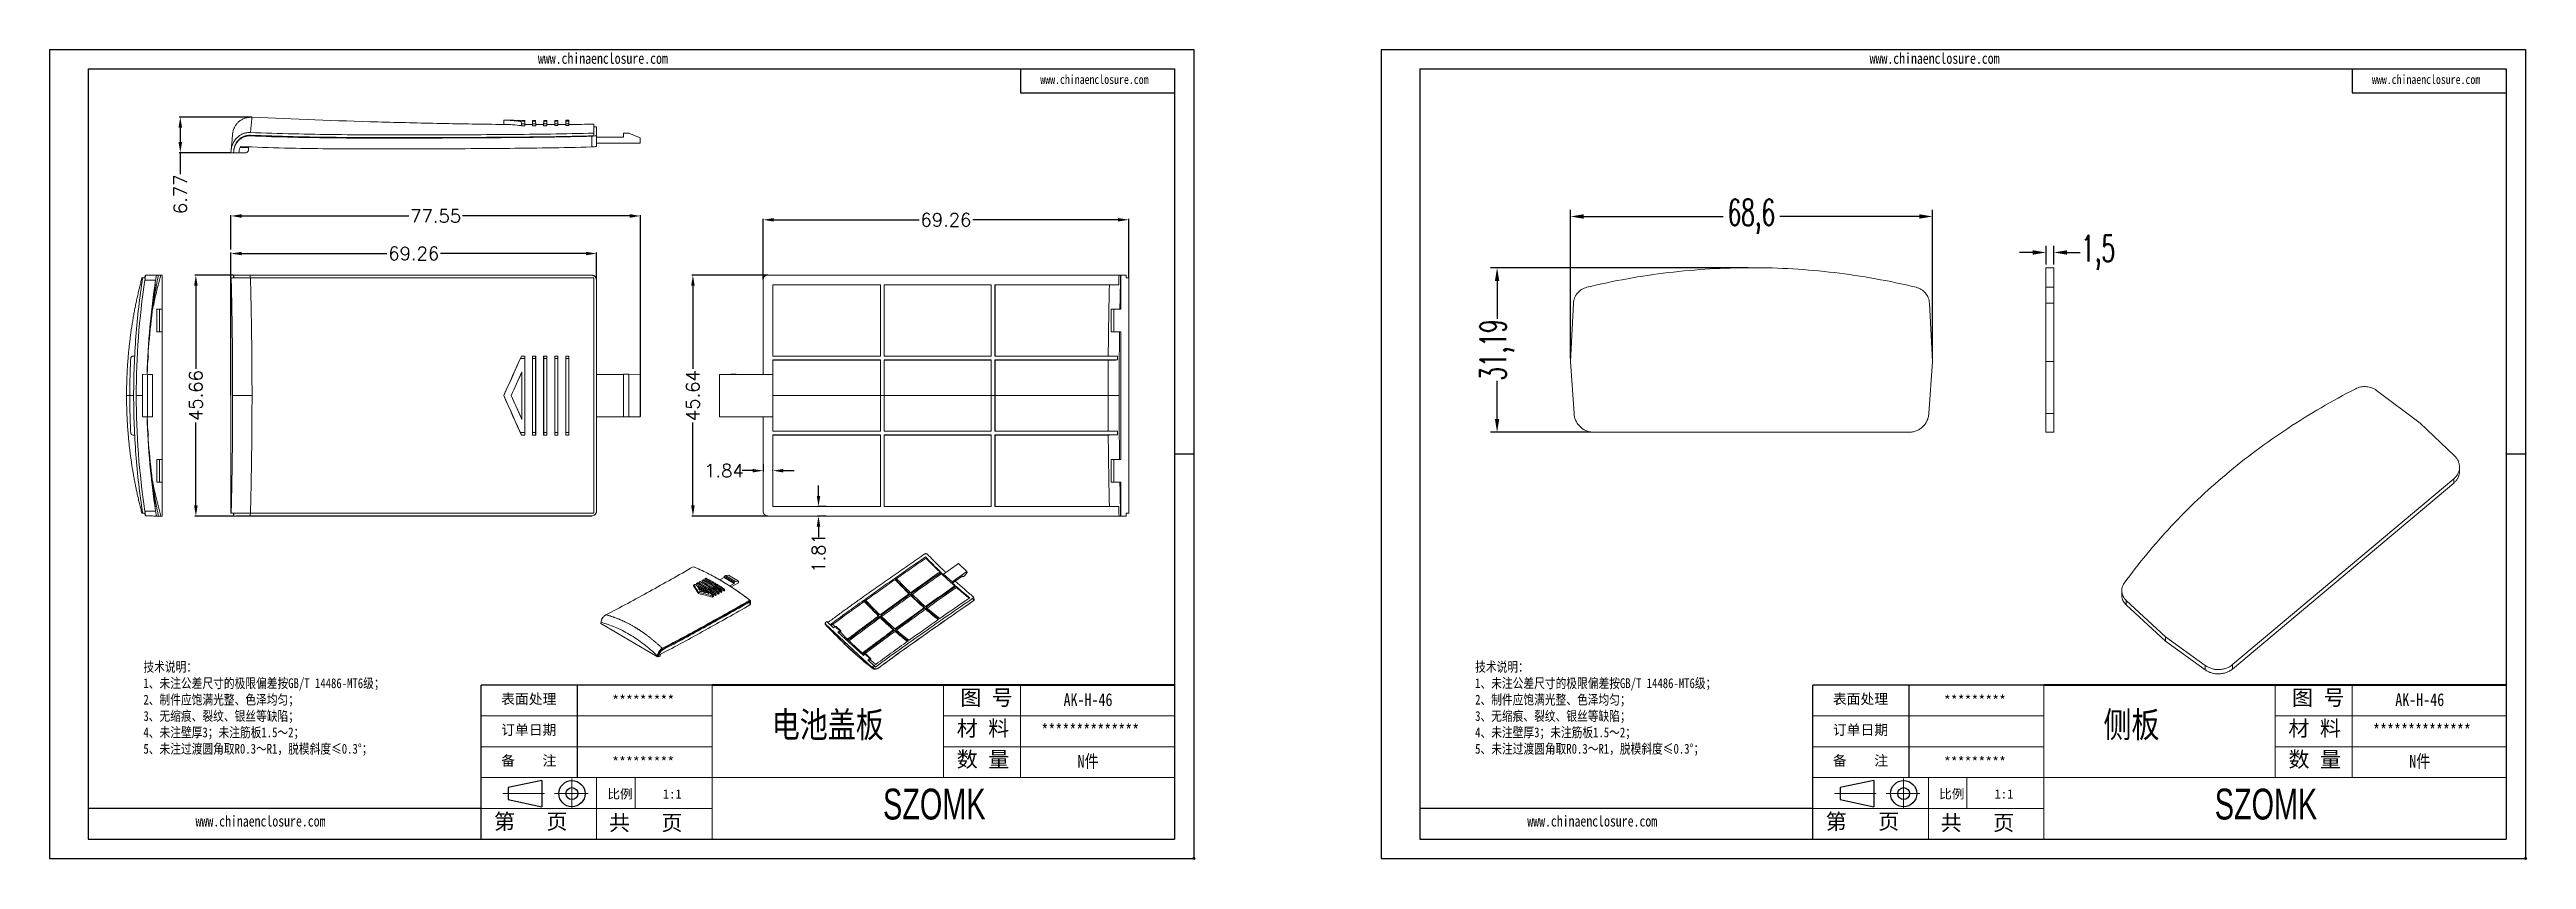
# Model space of a CAD drawing. Header units: inches. Extents: x 319 to 1827, y 1181 to 1488.
# Drawn here: x 1358.2 to 1827.5, y 1181.6 to 1335.1 of the extents above; entities that cross this region are included whole.
import ezdxf

# ---------------------------------------------------------------- set-up
doc = ezdxf.new("R2010")
doc.units = ezdxf.units.IN
doc.linetypes.add('CENTER2', pattern=[28.575, 19.05, -3.175, 3.175, -3.175])
doc.layers.add('文字', color=81, linetype='Continuous')
for name, color, linetype, lineweight in [('粗实线', 7, 'Continuous', 30), ('细实线', 3, 'Continuous', 9), ('细点划线', 2, 'CENTER2', 9)]:
    doc.layers.add(name, color=color, linetype=linetype, lineweight=lineweight)
doc.styles.add('SLDTEXTSTYLE2', font='TXT', dxfattribs={"width": 0.6, "bigfont": 'bigfont'})
doc.styles.get("Standard").update_dxf_attribs({"font": 'txt', "bigfont": 'gbcbig.shx'})
doc.styles.add('宋体', font='', dxfattribs={"width": 0.8, "height": 3.5})
doc.styles.add('长仿宋', font='', dxfattribs={"width": 0.7, "height": 4})
doc.styles.get('宋体').set_extended_font_data('SimSun')
doc.styles.get('长仿宋').set_extended_font_data('SimSun')
doc.dimstyles.new('2.5', dxfattribs={"dimtxt": 2.5, "dimasz": 2, "dimexe": 0.18, "dimexo": 0.0625, "dimgap": 0.09, "dimtad": 0, "dimzin": 0, "dimdsep": 46, "dimtxsty": 'Standard', "dimcen": 2, "dimclrd": 3, "dimclre": 3, "dimclrt": 256, "dimadec": 0, "dimazin": 0, "dimtfac": 1, "dimtofl": 0, "dimtmove": 0, "dimatfit": 3, "dimfxl": 1, "dimtolj": 1, "dimtzin": 0, "dimarcsym": 0})
doc.dimstyles.new('5', dxfattribs={"dimtxt": 5, "dimasz": 2.5, "dimexe": 1.25, "dimexo": 0.625, "dimtad": 0, "dimtxsty": 'SLDTEXTSTYLE2', "dimcen": 2.5, "dimclrd": 3, "dimclre": 3, "dimclrt": 256, "dimadec": 0, "dimazin": 0, "dimtfac": 1, "dimtofl": 0, "dimtmove": 0, "dimatfit": 3, "dimfxl": 1, "dimarcsym": 0})

msp = doc.modelspace()

# ---------------------------------------------------------------- texts
at = {"char_height": 1.92034, "width": 1091.42502, "attachment_point": 1}
for s, insert in [('{\\fSimHei|b0|i0|c134|p49;表面处理}', (1443.759, 1212.999)), ('{\\fSimHei|b0|i0|c134|p49;*********}', (1464.791, 1212.752)), ('{\\fSimHei|b0|i0|c134|p49;表面处理}', (1696.051, 1212.999)), ('{\\fSimHei|b0|i0|c134|p49;*********}', (1717.084, 1212.752)), ('{\\fSimHei|b0|i0|c134|p49;订单日期}', (1443.759, 1207.16)), ('{\\fSimHei|b0|i0|c134|p49;订单日期}', (1696.051, 1207.16)), ('{\\fSimHei|b0|i0|c134|p49;备    注}', (1443.759, 1201.32)), ('{\\fSimHei|b0|i0|c134|p49;备    注}', (1696.051, 1201.32)), ('{\\fSimHei|b0|i0|c134|p49;*********}', (1464.791, 1201.073)), ('{\\fSimHei|b0|i0|c134|p49;*********}', (1717.084, 1201.073))]:
    msp.add_mtext(s, dxfattribs=dict(at, insert=insert))
at = {"layer": '文字', "color": 0, "attachment_point": 1, "style": '宋体'}
for s, insert, char_height, width in [('www.chinaenclosure.com', (1450.726, 1334.441), 2.05542, 36.11173), ('www.chinaenclosure.com', (1703.018, 1334.441), 2.05542, 36.11173), ('www.chinaenclosure.com', (1545.899, 1330.286), 1.71285, 30.09311), ('www.chinaenclosure.com', (1798.191, 1330.286), 1.71285, 30.09311), ('{\\H1.111x;技术说明：\\P1、未注公差尺寸的极限偏差按GB/T 14486-MT6级；\\P2、制件应饱满光整、色泽均匀；\\P3、无缩痕、裂纹、银丝等缺陷；\\P4、未注壁厚3；未注筋板1.5～2；\\P5、未注过渡圆角取R0.3～R1，脱模斜度≤0.3%%D；}', (1375.986, 1219.067), 1.67651, 79.57725), ('{\\H1.111x;技术说明：\\P1、未注公差尺寸的极限偏差按GB/T 14486-MT6级；\\P2、制件应饱满光整、色泽均匀；\\P3、无缩痕、裂纹、银丝等缺陷；\\P4、未注壁厚3；未注筋板1.5～2；\\P5、未注过渡圆角取R0.3～R1，脱模斜度≤0.3%%D；}', (1628.278, 1219.067), 1.67651, 79.57725), ('{\\H1.111x;AK-H-46}', (1550.307, 1213.131), 2.18972, 25.31564), ('{\\H1.111x;AK-H-46}', (1802.599, 1213.131), 2.18972, 25.31564), ('电池盖板', (1495.018, 1209.615), 4.866, 62.21067), ('{\\H1.111x;**************}', (1546.095, 1207.292), 2.18972, 25.31564), ('侧板', (1747.31, 1209.615), 4.866, 62.21067), ('{\\H1.111x;**************}', (1798.387, 1207.292), 2.18972, 25.31564), ('{\\H1.111x;N件}', (1552.956, 1201.452), 2.18972, 25.31564), ('{\\H1.111x;N件}', (1805.248, 1201.452), 2.18972, 25.31564), ('www.chinaenclosure.com', (1385.867, 1189.935), 2.05542, 36.11173), ('www.chinaenclosure.com', (1638.159, 1189.935), 2.05542, 36.11173)]:
    msp.add_mtext(s, dxfattribs=dict(at, insert=insert, char_height=char_height, width=width))
at = {"layer": '粗实线', "char_height": 5.83926, "width": 65.4815, "attachment_point": 1, "style": '长仿宋'}
for insert in [(1516.101, 1195.047), (1768.393, 1195.047)]:
    msp.add_mtext('{\\fSTXinwei|b0|i0|c134|p2;SZOMK}', dxfattribs=dict(at, insert=insert))
at = {"layer": '细实线', "color": 7, "attachment_point": 1}
for s, insert, char_height, width in [('{\\fSimSun|b0|i0|c134|p54;图 号}', (1530.75, 1213.77), 2.91963, 14.59814), ('{\\fSimSun|b0|i0|c134|p54;图 号}', (1783.042, 1213.77), 2.91963, 14.59814), ('{\\fSimSun|b0|i0|c134|p54;材 料   }', (1530.058, 1207.93), 2.91963, 14.59814), ('{\\fSimSun|b0|i0|c134|p54;材 料   }', (1782.35, 1207.93), 2.91963, 14.59814), ('{\\fSimSun|b0|i0|c134|p54;数 量}', (1530.072, 1202.062), 2.91963, 13.19125), ('{\\fSimSun|b0|i0|c134|p54;数 量}', (1782.364, 1202.062), 2.91963, 13.19125), ('{\\fSimSun|b0|i0|c134|p54;比例}', (1463.891, 1194.927), 1.75178, 7.68976), ('{\\fSimSun|b0|i0|c134|p54;1:1}', (1474.384, 1194.927), 1.75178, 7.68976), ('{\\fSimSun|b0|i0|c134|p54;比例}', (1716.183, 1194.927), 1.75178, 7.68976), ('{\\fSimSun|b0|i0|c134|p54;1:1}', (1726.676, 1194.927), 1.75178, 7.68976), ('{\\fSimSun|b0|i0|c134|p54;第   页}', (1442.407, 1190.295), 2.91963, 21.89722), ('{\\fSimSun|b0|i0|c134|p54; 共   页}', (1462.205, 1190.047), 2.91963, 21.89722), ('{\\fSimSun|b0|i0|c134|p54;第   页}', (1694.699, 1190.295), 2.91963, 21.89722), ('{\\fSimSun|b0|i0|c134|p54; 共   页}', (1714.497, 1190.047), 2.91963, 21.89722)]:
    msp.add_mtext(s, dxfattribs=dict(at, insert=insert, char_height=char_height, width=width))

# ---------------------------------------------------------------- blocks, each defined once
blk = doc.blocks.new('*D140')
at = {"color": 3, "lineweight": -2}
for p, q in [((1646.33, 1276.58), (1646.33, 1304.71)), ((1714.92, 1276.58), (1714.92, 1304.71)), ((1648.83, 1303.46), (1675.25, 1303.46)), ((1712.42, 1303.46), (1686, 1303.46))]:
    blk.add_line(p, q, dxfattribs=at)
at = {"color": 3}
for points in [[(1648.83, 1303.88), (1648.83, 1303.04), (1646.33, 1303.46)], [(1712.42, 1303.88), (1712.42, 1303.04), (1714.92, 1303.46)]]:
    blk.add_solid(points, dxfattribs=at)
at = {"layer": 'Defpoints', "color": 0}
for p in [(1714.92, 1303.46), (1646.33, 1275.96), (1714.92, 1275.96)]:
    blk.add_point(p, dxfattribs=at)
at = {"insert": (1680.62, 1303.46), "char_height": 5, "attachment_point": 5, "style": 'SLDTEXTSTYLE2'}
blk.add_mtext('68,6', dxfattribs=at)
blk = doc.blocks.new('*D141')
at = {"color": 3, "lineweight": -2}
for p, q in [((1680, 1293.76), (1631.19, 1293.76)), ((1632.44, 1291.26), (1632.44, 1284.04)), ((1632.44, 1265.07), (1632.44, 1272.29)), ((1650.18, 1262.57), (1631.19, 1262.57))]:
    blk.add_line(p, q, dxfattribs=at)
at = {"color": 3}
for points in [[(1632.02, 1291.26), (1632.85, 1291.26), (1632.44, 1293.76)], [(1632.02, 1265.07), (1632.85, 1265.07), (1632.44, 1262.57)]]:
    blk.add_solid(points, dxfattribs=at)
at = {"layer": 'Defpoints', "color": 0}
for p in [(1680.62, 1293.76), (1632.44, 1262.57), (1650.8, 1262.57)]:
    blk.add_point(p, dxfattribs=at)
at = {"insert": (1632.44, 1278.16), "char_height": 5, "attachment_point": 5, "rotation": 90, "style": 'SLDTEXTSTYLE2'}
blk.add_mtext('31,19', dxfattribs=at)
blk = doc.blocks.new('*D142')
at = {"color": 3, "lineweight": -2}
for p, q in [((1733.93, 1296.64), (1731.43, 1296.64)), ((1736.43, 1294.38), (1736.43, 1297.89)), ((1737.93, 1294.38), (1737.93, 1297.89)), ((1740.43, 1296.64), (1742.93, 1296.64))]:
    blk.add_line(p, q, dxfattribs=at)
at = {"color": 3}
for points in [[(1733.93, 1297.06), (1733.93, 1296.22), (1736.43, 1296.64)], [(1740.43, 1297.06), (1740.43, 1296.22), (1737.93, 1296.64)]]:
    blk.add_solid(points, dxfattribs=at)
at = {"layer": 'Defpoints', "color": 0}
for p in [(1737.93, 1296.64), (1736.43, 1293.76), (1737.93, 1293.76)]:
    blk.add_point(p, dxfattribs=at)
at = {"insert": (1746.3, 1296.64), "char_height": 5, "attachment_point": 5, "style": 'SLDTEXTSTYLE2'}
blk.add_mtext('1,5', dxfattribs=at)
blk = doc.blocks.new('*D143')
at = {"color": 3, "lineweight": -2}
for p, q in [((1392.57, 1269.59), (1392.57, 1296.62)), ((1394.57, 1296.44), (1422.11, 1296.44)), ((1459.83, 1296.44), (1432.29, 1296.44)), ((1461.83, 1291.49), (1461.83, 1296.62))]:
    blk.add_line(p, q, dxfattribs=at)
at = {"color": 3}
for points in [[(1394.57, 1296.77), (1394.57, 1296.11), (1392.57, 1296.44)], [(1459.83, 1296.77), (1459.83, 1296.11), (1461.83, 1296.44)]]:
    blk.add_solid(points, dxfattribs=at)
at = {"layer": 'Defpoints', "color": 0}
for p in [(1461.83, 1296.44), (1461.83, 1291.42), (1392.57, 1269.52)]:
    blk.add_point(p, dxfattribs=at)
at = {"insert": (1427.2, 1296.44), "char_height": 2.5, "attachment_point": 5}
blk.add_mtext('\\A1;69.26', dxfattribs=at)
blk = doc.blocks.new('*D144')
at = {"color": 3, "lineweight": -2}
for p, q in [((1393.01, 1292.35), (1385.74, 1292.35)), ((1385.92, 1290.35), (1385.92, 1274.62)), ((1385.92, 1248.7), (1385.92, 1264.44)), ((1393.04, 1246.7), (1385.74, 1246.7))]:
    blk.add_line(p, q, dxfattribs=at)
at = {"color": 3}
for points in [[(1385.59, 1290.35), (1386.26, 1290.35), (1385.92, 1292.35)], [(1385.59, 1248.7), (1386.26, 1248.7), (1385.92, 1246.7)]]:
    blk.add_solid(points, dxfattribs=at)
at = {"layer": 'Defpoints', "color": 0}
for p in [(1393.07, 1292.35), (1385.92, 1246.7), (1393.1, 1246.7)]:
    blk.add_point(p, dxfattribs=at)
at = {"insert": (1385.92, 1269.53), "char_height": 2.5, "attachment_point": 5, "rotation": 90}
blk.add_mtext('\\A1;45.66', dxfattribs=at)
blk = doc.blocks.new('*D145')
at = {"color": 3, "lineweight": -2}
for p, q in [((1493.39, 1291.49), (1493.39, 1303.01)), ((1495.39, 1302.83), (1522.93, 1302.83)), ((1560.65, 1302.83), (1533.11, 1302.83)), ((1562.65, 1291.89), (1562.65, 1303.01))]:
    blk.add_line(p, q, dxfattribs=at)
at = {"color": 3}
for points in [[(1495.39, 1303.16), (1495.39, 1302.5), (1493.39, 1302.83)], [(1560.65, 1303.16), (1560.65, 1302.5), (1562.65, 1302.83)]]:
    blk.add_solid(points, dxfattribs=at)
at = {"layer": 'Defpoints', "color": 0}
for p in [(1562.65, 1302.83), (1493.39, 1291.42), (1562.65, 1291.82)]:
    blk.add_point(p, dxfattribs=at)
at = {"insert": (1528.02, 1302.83), "char_height": 2.5, "attachment_point": 5}
blk.add_mtext('\\A1;69.26', dxfattribs=at)
blk = doc.blocks.new('*D146')
at = {"color": 3, "lineweight": -2}
for p, q in [((1494.25, 1292.34), (1479.91, 1292.34)), ((1480.09, 1290.34), (1480.09, 1274.61)), ((1480.09, 1248.71), (1480.09, 1264.43)), ((1494.25, 1246.71), (1479.91, 1246.71))]:
    blk.add_line(p, q, dxfattribs=at)
at = {"color": 3}
for points in [[(1479.76, 1290.34), (1480.42, 1290.34), (1480.09, 1292.34)], [(1479.76, 1248.71), (1480.42, 1248.71), (1480.09, 1246.71)]]:
    blk.add_solid(points, dxfattribs=at)
at = {"layer": 'Defpoints', "color": 0}
for p in [(1494.31, 1292.34), (1480.09, 1246.71), (1494.31, 1246.71)]:
    blk.add_point(p, dxfattribs=at)
at = {"insert": (1480.09, 1269.52), "char_height": 2.5, "attachment_point": 5, "rotation": 90}
blk.add_mtext('\\A1;45.64', dxfattribs=at)
blk = doc.blocks.new('*D147')
at = {"color": 3, "lineweight": -2}
for p, q in [((1392.57, 1297.23), (1392.57, 1303.74)), ((1394.57, 1303.56), (1426.26, 1303.56)), ((1468.13, 1303.56), (1436.44, 1303.56)), ((1470.13, 1265.57), (1470.13, 1303.74))]:
    blk.add_line(p, q, dxfattribs=at)
at = {"color": 3}
for points in [[(1394.57, 1303.89), (1394.57, 1303.22), (1392.57, 1303.56)], [(1468.13, 1303.89), (1468.13, 1303.22), (1470.13, 1303.56)]]:
    blk.add_solid(points, dxfattribs=at)
at = {"layer": 'Defpoints', "color": 0}
for p in [(1392.57, 1303.56), (1392.57, 1297.17), (1470.13, 1265.51)]:
    blk.add_point(p, dxfattribs=at)
at = {"insert": (1431.35, 1303.56), "char_height": 2.5, "attachment_point": 5}
blk.add_mtext('\\A1;77.55', dxfattribs=at)
blk = doc.blocks.new('*D148')
at = {"color": 3, "lineweight": -2}
for p, q in [((1396.5, 1322.3), (1382.79, 1322.3)), ((1382.97, 1320.3), (1382.97, 1317.54)), ((1392.51, 1315.54), (1382.79, 1315.54)), ((1382.97, 1315.54), (1382.97, 1311.5))]:
    blk.add_line(p, q, dxfattribs=at)
at = {"color": 3}
for points in [[(1382.64, 1320.3), (1383.31, 1320.3), (1382.97, 1322.3)], [(1382.64, 1317.54), (1383.31, 1317.54), (1382.97, 1315.54)]]:
    blk.add_solid(points, dxfattribs=at)
at = {"layer": 'Defpoints', "color": 0}
for p in [(1382.97, 1322.3), (1396.56, 1322.3), (1392.57, 1315.54)]:
    blk.add_point(p, dxfattribs=at)
at = {"insert": (1382.97, 1307.66), "char_height": 2.5, "attachment_point": 5, "rotation": 90}
blk.add_mtext('\\A1;6.77', dxfattribs=at)
blk = doc.blocks.new('*D150')
at = {"color": 3, "lineweight": -2}
for p, q in [((1505.35, 1248.51), (1503.7, 1248.51)), ((1503.88, 1250.51), (1503.88, 1252.51)), ((1505.35, 1246.71), (1503.7, 1246.71)), ((1503.88, 1244.71), (1503.88, 1242.71))]:
    blk.add_line(p, q, dxfattribs=at)
at = {"color": 3}
for points in [[(1503.55, 1250.51), (1504.21, 1250.51), (1503.88, 1248.51)], [(1503.55, 1244.71), (1504.21, 1244.71), (1503.88, 1246.71)]]:
    blk.add_solid(points, dxfattribs=at)
at = {"layer": 'Defpoints', "color": 0}
for p in [(1505.41, 1248.51), (1503.88, 1246.71), (1505.41, 1246.71)]:
    blk.add_point(p, dxfattribs=at)
at = {"insert": (1503.88, 1239.7), "char_height": 2.5, "attachment_point": 5, "rotation": 90}
blk.add_mtext('\\A1;1.81', dxfattribs=at)
blk = doc.blocks.new('*D151')
at = {"color": 3, "lineweight": -2}
for p, q in [((1491.4, 1255.3), (1489.4, 1255.3)), ((1493.4, 1256.5), (1493.4, 1255.12)), ((1495.24, 1255.36), (1495.24, 1255.48)), ((1497.24, 1255.3), (1499.24, 1255.3))]:
    blk.add_line(p, q, dxfattribs=at)
at = {"color": 3}
for points in [[(1491.4, 1255.63), (1491.4, 1254.96), (1493.4, 1255.3)], [(1497.24, 1255.63), (1497.24, 1254.96), (1495.24, 1255.3)]]:
    blk.add_solid(points, dxfattribs=at)
at = {"layer": 'Defpoints', "color": 0}
for p in [(1493.4, 1256.57), (1493.4, 1255.3), (1495.24, 1255.3)]:
    blk.add_point(p, dxfattribs=at)
at = {"insert": (1485.97, 1255.3), "char_height": 2.5, "attachment_point": 5}
blk.add_mtext('\\A1;1.84', dxfattribs=at)

# ---------------------------------------------------------------- dimensions: what is measured, and where the dimension line sits
dim = msp.add_linear_dim(base=(1382.972, 1322.303), p1=(1392.571, 1315.537), p2=(1396.559, 1322.303), angle=90, dimstyle='2.5')
dim.commit()
dim.dimension.update_dxf_attribs({"geometry": '*D148', "text_midpoint": (1382.972, 1307.662), "dimtype": 160})
for base, p1, p2, dimstyle, picture, middle in [((1392.5712, 1303.5552), (1470.1255, 1265.5071), (1392.5712, 1297.1709), '2.5', '*D147', (1431.3484, 1303.5552)), ((1714.924, 1303.46), (1646.325, 1275.96), (1714.924, 1275.96), '5', '*D140', (1680.625, 1303.46)), ((1562.65, 1302.829), (1493.393, 1291.424), (1562.65, 1291.824), '2.5', '*D145', (1528.022, 1302.829)), ((1737.926, 1296.639), (1736.426, 1293.758), (1737.926, 1293.758), '5', '*D142', (1746.301, 1296.639)), ((1461.829, 1296.439), (1392.571, 1269.524), (1461.829, 1291.424), '2.5', '*D143', (1427.2, 1296.439)), ((1493.396, 1255.295), (1495.237, 1255.295), (1493.396, 1256.565), '2.5', '*D151', (1485.972, 1255.295))]:
    dim = msp.add_linear_dim(base=base, p1=p1, p2=p2, dimstyle=dimstyle)
    dim.commit()
    dim.dimension.update_dxf_attribs({"geometry": picture, "text_midpoint": middle})
for base, p1, p2, dimstyle, picture, middle in [((1385.9238, 1246.6983), (1393.0733, 1292.3535), (1393.1033, 1246.6983), '2.5', '*D144', (1385.9238, 1269.5259)), ((1480.0908, 1246.7067), (1494.3135, 1292.3421), (1494.3135, 1246.7067), '2.5', '*D146', (1480.0908, 1269.5244)), ((1632.435, 1262.569), (1680.625, 1293.758), (1650.805, 1262.569), '5', '*D141', (1632.435, 1278.163)), ((1503.88, 1246.707), (1505.409, 1248.513), (1505.409, 1246.707), '2.5', '*D150', (1503.88, 1239.7))]:
    dim = msp.add_linear_dim(base=base, p1=p1, p2=p2, angle=90, dimstyle=dimstyle)
    dim.commit()
    dim.dimension.update_dxf_attribs({"geometry": picture, "text_midpoint": middle})

# ---------------------------------------------------------------- linework, layer by layer
for p, q in [((1358.201, 1335.091), (1574.983, 1335.091)), ((1358.201, 1335.091), (1358.201, 1181.81)), ((1574.983, 1335.091), (1574.983, 1181.81)), ((1610.493, 1335.091), (1827.275, 1335.091)), ((1610.493, 1335.091), (1610.493, 1181.81)), ((1827.275, 1335.091), (1827.275, 1181.81)), ((1365.5, 1331.441), (1571.334, 1331.441)), ((1365.5, 1331.441), (1365.5, 1185.46)), ((1542.137, 1331.441), (1542.137, 1326.879)), ((1571.334, 1331.441), (1571.334, 1185.46)), ((1617.792, 1331.441), (1823.626, 1331.441)), ((1617.792, 1331.441), (1617.792, 1185.46)), ((1794.429, 1331.441), (1794.429, 1326.879)), ((1823.626, 1331.441), (1823.626, 1185.46)), ((1542.137, 1326.879), (1571.334, 1326.879)), ((1794.429, 1326.879), (1823.626, 1326.879)), ((1574.983, 1258.451), (1571.334, 1258.451)), ((1827.275, 1258.451), (1823.626, 1258.451)), ((1483.745, 1214.656), (1439.95, 1214.656)), ((1439.95, 1185.46), (1439.95, 1214.656)), ((1458.198, 1197.138), (1458.198, 1214.656)), ((1736.037, 1214.656), (1692.242, 1214.656)), ((1692.242, 1185.46), (1692.242, 1214.656)), ((1710.49, 1197.138), (1710.49, 1214.656)), ((1439.95, 1191.299), (1365.5, 1191.299)), ((1692.242, 1191.299), (1617.792, 1191.299)), ((1365.5, 1185.46), (1571.334, 1185.46)), ((1617.792, 1185.46), (1823.626, 1185.46)), ((1358.201, 1181.81), (1574.983, 1181.81)), ((1610.493, 1181.81), (1827.275, 1181.81))]:
    msp.add_line(p, q)
at = {"color": 7, "linetype": 'Continuous', "lineweight": 15}
for p, q in [((1444.273, 1321.701), (1444.258, 1320.901)), ((1447.601, 1321.002), (1447.597, 1320.666)), ((1448.253, 1321), (1447.601, 1321.002)), ((1447.672, 1321.675), (1447.671, 1321.6)), ((1448.244, 1321.669), (1448.244, 1321.672)), ((1448.244, 1321.668), (1448.244, 1321.672)), ((1448.258, 1320.867), (1448.244, 1321.669)), ((1448.253, 1321), (1448.258, 1320.664)), ((1449.722, 1321.667), (1449.708, 1320.868)), ((1449.714, 1320.997), (1449.708, 1320.661)), ((1450.303, 1320.996), (1449.714, 1320.997)), ((1450.294, 1321.661), (1450.294, 1321.666)), ((1450.308, 1320.861), (1450.294, 1321.661)), ((1450.303, 1320.996), (1450.308, 1320.661)), ((1451.808, 1320.866), (1451.822, 1321.665)), ((1451.814, 1320.998), (1451.808, 1320.663)), ((1452.403, 1320.999), (1451.814, 1320.998)), ((1452.394, 1321.666), (1452.394, 1321.661)), ((1452.408, 1320.861), (1452.394, 1321.661)), ((1452.403, 1320.999), (1452.408, 1320.664)), ((1453.908, 1320.871), (1453.922, 1321.671)), ((1453.914, 1321.006), (1453.908, 1320.671)), ((1454.503, 1321.009), (1453.914, 1321.006)), ((1454.498, 1321.671), (1453.919, 1321.668)), ((1454.494, 1321.674), (1454.494, 1321.669)), ((1454.508, 1320.868), (1454.494, 1321.669)), ((1454.503, 1321.009), (1454.508, 1320.674)), ((1456.008, 1320.884), (1456.022, 1321.684)), ((1456.014, 1321.021), (1456.008, 1320.686)), ((1456.603, 1321.027), (1456.014, 1321.021)), ((1456.598, 1321.686), (1456.019, 1321.681)), ((1456.594, 1321.689), (1456.594, 1321.684)), ((1456.608, 1320.884), (1456.594, 1321.684)), ((1456.603, 1321.027), (1456.608, 1320.692)), ((1460.908, 1316.634), (1460.908, 1318.662)), ((1461.308, 1319.257), (1461.308, 1318.751)), ((1461.807, 1320.463), (1461.807, 1320.452)), ((1461.807, 1320.463), (1461.807, 1320.457)), ((1461.824, 1318.463), (1461.807, 1320.452)), ((1461.811, 1318.825), (1461.829, 1316.802)), ((1466.958, 1318.463), (1466.958, 1319.263)), ((1466.958, 1319.263), (1467.958, 1319.263)), ((1467.958, 1319.263), (1470.126, 1318.356)), ((1392.571, 1315.537), (1392.619, 1316.066)), ((1392.571, 1315.537), (1393.073, 1315.537)), ((1393.103, 1315.873), (1393.073, 1315.537)), ((1393.073, 1315.537), (1394.077, 1315.537)), ((1393.117, 1316.022), (1393.103, 1315.873)), ((1394.077, 1315.537), (1394.099, 1315.784)), ((1394.077, 1315.537), (1395.371, 1315.537)), ((1394.312, 1316.537), (1395.871, 1316.537)), ((1395.871, 1316.537), (1395.871, 1316.037)), ((1461.824, 1318.407), (1461.824, 1318.463)), ((1461.824, 1318.463), (1466.958, 1318.463)), ((1470.108, 1317.363), (1461.827, 1317.363)), ((1470.126, 1318.356), (1470.108, 1317.363)), ((1375.771, 1291.824), (1375.711, 1291.824)), ((1375.834, 1291.824), (1376.34, 1291.824)), ((1376.343, 1292.247), (1376.223, 1291.814)), ((1378.289, 1291.424), (1376.265, 1291.424)), ((1376.364, 1292.324), (1376.376, 1292.325)), ((1376.428, 1292.324), (1376.364, 1292.324)), ((1376.428, 1292.324), (1378.457, 1292.342)), ((1378.445, 1290.537), (1378.171, 1288.83)), ((1379.553, 1292.353), (1379.218, 1292.351)), ((1379.307, 1292.351), (1379.553, 1292.353)), ((1379.553, 1292.353), (1379.553, 1292.353)), ((1379.553, 1285.924), (1379.553, 1292.353)), ((1392.571, 1291.824), (1392.571, 1247.224)), ((1392.571, 1291.824), (1392.619, 1291.824)), ((1393.073, 1292.353), (1393.103, 1292.351)), ((1394.077, 1292.353), (1393.073, 1292.353)), ((1393.073, 1292.353), (1393.073, 1291.824)), ((1393.117, 1291.824), (1393.103, 1292.351)), ((1394.099, 1292.351), (1394.077, 1292.353)), ((1460.908, 1292.324), (1460.908, 1292.342)), ((1461.829, 1291.424), (1461.811, 1291.424)), ((1495.205, 1290.533), (1495.223, 1290.515)), ((1515.596, 1290.519), (1515.614, 1290.537)), ((1516.331, 1290.519), (1516.314, 1290.537)), ((1536.614, 1290.537), (1536.596, 1290.519)), ((1537.331, 1290.519), (1537.314, 1290.537)), ((1561.122, 1292.351), (1561.144, 1292.353)), ((1561.144, 1285.924), (1561.144, 1292.353)), ((1561.144, 1292.353), (1562.148, 1292.353)), ((1562.148, 1292.353), (1562.148, 1291.824)), ((1562.148, 1291.824), (1562.65, 1291.824)), ((1562.65, 1291.824), (1562.65, 1247.224)), ((1737.926, 1293.758), (1736.426, 1293.758)), ((1378.131, 1288.647), (1378.16, 1288.832)), ((1379.053, 1285.924), (1378.553, 1285.924)), ((1378.553, 1281.624), (1378.553, 1285.924)), ((1379.053, 1285.924), (1379.053, 1281.624)), ((1379.053, 1285.924), (1379.553, 1285.924)), ((1379.553, 1281.624), (1379.553, 1285.924)), ((1559.35, 1285.924), (1559.35, 1281.624)), ((1559.35, 1285.924), (1559.85, 1285.924)), ((1559.85, 1281.624), (1559.85, 1285.924)), ((1559.85, 1285.924), (1561.144, 1285.924)), ((1646.904, 1287.007), (1646.325, 1275.96)), ((1714.924, 1275.96), (1714.345, 1287.007)), ((1736.426, 1290.042), (1737.926, 1290.042)), ((1737.926, 1287.007), (1736.426, 1287.007)), ((1736.426, 1287.007), (1736.426, 1275.96)), ((1737.926, 1287.007), (1737.926, 1275.96)), ((1379.053, 1281.624), (1378.553, 1281.624)), ((1379.053, 1281.624), (1379.553, 1281.624)), ((1379.553, 1257.424), (1379.553, 1281.624)), ((1559.35, 1281.624), (1559.85, 1281.624)), ((1561.144, 1281.624), (1559.85, 1281.624)), ((1561.144, 1257.424), (1561.144, 1281.624)), ((1374.352, 1277.024), (1374.064, 1277.019)), ((1376.927, 1276.974), (1376.854, 1276.976)), ((1447.597, 1277.024), (1447.601, 1277.019)), ((1447.601, 1277.019), (1448.253, 1277.019)), ((1448.258, 1277.024), (1448.253, 1277.019)), ((1449.708, 1277.024), (1449.714, 1277.019)), ((1449.714, 1277.019), (1450.303, 1277.019)), ((1450.308, 1277.024), (1450.303, 1277.019)), ((1451.808, 1277.024), (1451.814, 1277.019)), ((1451.814, 1277.019), (1452.403, 1277.019)), ((1452.408, 1277.024), (1452.403, 1277.019)), ((1453.908, 1277.024), (1453.914, 1277.019)), ((1453.914, 1277.019), (1454.503, 1277.019)), ((1454.508, 1277.024), (1454.503, 1277.019)), ((1456.008, 1277.024), (1456.014, 1277.019)), ((1456.014, 1277.019), (1456.603, 1277.019)), ((1456.608, 1277.024), (1456.603, 1277.019)), ((1495.246, 1276.992), (1495.229, 1276.974)), ((1515.596, 1276.992), (1515.614, 1276.974)), ((1516.331, 1276.992), (1516.314, 1276.974)), ((1536.596, 1276.992), (1536.614, 1276.974)), ((1537.331, 1276.992), (1537.314, 1276.974)), ((1375.827, 1273.558), (1375.827, 1265.491)), ((1375.827, 1273.558), (1376.735, 1273.542)), ((1376.735, 1265.507), (1376.735, 1273.542)), ((1377.727, 1273.524), (1376.735, 1273.542)), ((1376.818, 1276.239), (1376.819, 1276.274)), ((1376.819, 1276.273), (1376.894, 1276.274)), ((1377.727, 1273.524), (1377.727, 1265.524)), ((1447.672, 1274.031), (1447.658, 1273.965)), ((1461.824, 1269.524), (1461.824, 1273.544)), ((1466.958, 1273.544), (1461.824, 1273.544)), ((1466.958, 1265.491), (1466.958, 1273.558)), ((1467.958, 1273.558), (1466.958, 1273.558)), ((1467.958, 1273.558), (1467.958, 1265.491)), ((1467.958, 1273.558), (1470.126, 1273.542)), ((1470.126, 1265.507), (1470.126, 1273.542)), ((1487.264, 1273.558), (1485.096, 1273.542)), ((1485.114, 1273.524), (1485.096, 1273.542)), ((1485.096, 1265.507), (1485.096, 1273.542)), ((1485.114, 1273.524), (1495.214, 1273.524)), ((1485.114, 1273.524), (1485.114, 1265.524)), ((1487.264, 1273.558), (1488.264, 1273.558)), ((1488.264, 1273.544), (1488.264, 1273.558)), ((1488.264, 1273.544), (1493.398, 1273.544)), ((1495.214, 1273.524), (1495.231, 1273.542)), ((1495.214, 1273.524), (1495.214, 1265.524)), ((1495.247, 1276.257), (1495.229, 1276.274)), ((1515.596, 1276.257), (1515.614, 1276.274)), ((1516.331, 1276.257), (1516.314, 1276.274)), ((1536.596, 1276.257), (1536.614, 1276.274)), ((1537.331, 1276.257), (1537.314, 1276.274)), ((1646.325, 1275.96), (1647.014, 1266.104)), ((1714.236, 1266.104), (1714.924, 1275.96)), ((1737.926, 1275.96), (1736.426, 1275.96)), ((1736.426, 1275.96), (1736.426, 1266.104)), ((1737.926, 1275.96), (1737.926, 1266.104)), ((1461.824, 1265.505), (1461.824, 1269.524)), ((1515.596, 1269.524), (1515.614, 1269.524)), ((1516.314, 1269.524), (1516.331, 1269.524)), ((1536.596, 1269.524), (1536.614, 1269.524)), ((1537.314, 1269.524), (1537.331, 1269.524)), ((1807.3, 1264.322), (1799.034, 1270.515)), ((1375.827, 1265.491), (1376.735, 1265.507)), ((1376.735, 1265.507), (1377.727, 1265.524)), ((1376.818, 1262.806), (1376.819, 1262.774)), ((1376.894, 1262.774), (1376.819, 1262.776)), ((1447.658, 1265.084), (1447.672, 1265.018)), ((1461.824, 1265.505), (1466.958, 1265.505)), ((1466.958, 1265.491), (1467.958, 1265.491)), ((1467.958, 1265.491), (1470.126, 1265.507)), ((1485.096, 1265.507), (1485.114, 1265.524)), ((1487.264, 1265.491), (1485.096, 1265.507)), ((1485.114, 1265.524), (1495.214, 1265.524)), ((1488.264, 1265.491), (1487.264, 1265.491)), ((1493.398, 1265.505), (1488.264, 1265.505)), ((1488.264, 1265.505), (1488.264, 1265.491)), ((1495.214, 1265.524), (1495.231, 1265.507)), ((1495.229, 1262.774), (1495.247, 1262.792)), ((1515.614, 1262.774), (1515.596, 1262.792)), ((1516.314, 1262.774), (1516.331, 1262.792)), ((1536.614, 1262.774), (1536.596, 1262.792)), ((1537.314, 1262.774), (1537.331, 1262.792)), ((1650.805, 1262.569), (1710.445, 1262.569)), ((1737.926, 1266.104), (1736.426, 1266.104)), ((1737.926, 1262.569), (1736.426, 1262.569)), ((1813.827, 1258.086), (1807.3, 1264.322)), ((1374.064, 1262.03), (1374.352, 1262.025)), ((1376.854, 1262.073), (1376.927, 1262.074)), ((1447.601, 1262.03), (1447.597, 1262.024)), ((1448.253, 1262.03), (1447.601, 1262.03)), ((1448.253, 1262.03), (1448.258, 1262.024)), ((1449.714, 1262.03), (1449.708, 1262.024)), ((1450.303, 1262.03), (1449.714, 1262.03)), ((1450.303, 1262.03), (1450.308, 1262.024)), ((1451.814, 1262.03), (1451.808, 1262.024)), ((1452.403, 1262.03), (1451.814, 1262.03)), ((1452.403, 1262.03), (1452.408, 1262.024)), ((1453.914, 1262.03), (1453.908, 1262.024)), ((1454.503, 1262.03), (1453.914, 1262.03)), ((1454.503, 1262.03), (1454.508, 1262.024)), ((1456.014, 1262.03), (1456.008, 1262.024)), ((1456.603, 1262.03), (1456.014, 1262.03)), ((1456.603, 1262.03), (1456.608, 1262.024)), ((1495.246, 1262.057), (1495.229, 1262.074)), ((1515.614, 1262.074), (1515.596, 1262.057)), ((1516.314, 1262.074), (1516.331, 1262.057)), ((1536.614, 1262.074), (1536.596, 1262.057)), ((1537.314, 1262.074), (1537.331, 1262.057)), ((1378.553, 1257.424), (1379.053, 1257.424)), ((1378.553, 1257.424), (1378.553, 1253.124)), ((1378.553, 1253.124), (1379.053, 1253.124)), ((1379.053, 1257.424), (1379.053, 1253.124)), ((1379.553, 1257.424), (1379.053, 1257.424)), ((1379.053, 1253.124), (1379.553, 1253.124)), ((1379.553, 1253.124), (1379.553, 1257.424)), ((1379.553, 1246.696), (1379.553, 1253.124)), ((1559.35, 1257.424), (1559.35, 1253.124)), ((1559.85, 1257.424), (1559.35, 1257.424)), ((1559.35, 1253.124), (1559.85, 1253.124)), ((1559.85, 1253.124), (1559.85, 1257.424)), ((1559.85, 1257.424), (1561.144, 1257.424)), ((1561.144, 1253.124), (1559.85, 1253.124)), ((1561.144, 1246.696), (1561.144, 1253.124)), ((1771.75, 1217.72), (1813.662, 1252.933)), ((1771.766, 1218.544), (1813.678, 1253.757)), ((1813.678, 1253.757), (1813.662, 1252.933)), ((1814.758, 1255.107), (1814.774, 1255.931)), ((1378.445, 1248.512), (1378.171, 1250.221)), ((1495.205, 1248.516), (1495.223, 1248.534)), ((1515.596, 1248.53), (1515.614, 1248.512)), ((1516.314, 1248.512), (1516.331, 1248.53)), ((1536.596, 1248.53), (1536.614, 1248.512)), ((1537.314, 1248.512), (1537.331, 1248.53)), ((1375.771, 1247.224), (1375.711, 1247.224)), ((1375.834, 1247.224), (1376.34, 1247.224)), ((1376.223, 1247.235), (1376.343, 1246.802)), ((1376.265, 1247.625), (1378.289, 1247.625)), ((1376.428, 1246.724), (1376.364, 1246.724)), ((1376.367, 1246.724), (1376.364, 1246.724)), ((1378.457, 1246.707), (1376.428, 1246.724)), ((1379.218, 1246.698), (1379.553, 1246.695)), ((1379.553, 1246.696), (1379.307, 1246.698)), ((1379.553, 1246.695), (1379.553, 1246.696)), ((1392.571, 1247.224), (1392.619, 1247.224)), ((1393.073, 1246.695), (1393.073, 1247.224)), ((1393.103, 1246.698), (1393.073, 1246.695)), ((1393.073, 1246.695), (1394.077, 1246.696)), ((1393.117, 1247.224), (1393.103, 1246.698)), ((1394.077, 1246.696), (1394.099, 1246.698)), ((1460.908, 1246.707), (1460.908, 1246.724)), ((1461.811, 1247.625), (1461.829, 1247.625)), ((1561.144, 1246.696), (1561.122, 1246.698)), ((1562.148, 1246.695), (1561.144, 1246.696)), ((1562.65, 1247.224), (1562.148, 1247.224)), ((1562.148, 1246.695), (1562.148, 1247.224)), ((1524.169, 1238.953), (1524.247, 1238.719)), ((1481.285, 1234.06), (1481.286, 1234.156)), ((1481.472, 1234.319), (1481.32, 1234.235)), ((1481.82, 1234.358), (1481.821, 1234.454)), ((1482.006, 1234.617), (1481.855, 1234.533)), ((1482.355, 1234.657), (1482.356, 1234.753)), ((1482.541, 1234.917), (1482.389, 1234.832)), ((1485.994, 1235.063), (1485.172, 1234.61)), ((1486.24, 1235.435), (1485.986, 1235.295)), ((1487.92, 1234.148), (1485.986, 1235.295)), ((1485.994, 1235.063), (1485.986, 1235.295)), ((1487.922, 1233.92), (1485.994, 1235.063)), ((1486.24, 1235.435), (1486.802, 1235.477)), ((1486.24, 1235.435), (1488.175, 1234.288)), ((1488.729, 1234.334), (1486.802, 1235.477)), ((1487.92, 1234.148), (1488.175, 1234.288)), ((1487.922, 1233.92), (1487.92, 1234.148)), ((1488.175, 1234.288), (1488.729, 1234.334)), ((1488.729, 1234.334), (1488.726, 1234.049)), ((1518.299, 1234.881), (1518.378, 1234.645)), ((1527.107, 1236.013), (1527.184, 1235.781)), ((1530.386, 1237.689), (1527.587, 1235.713)), ((1527.587, 1235.713), (1527.658, 1235.486)), ((1529.178, 1234.24), (1527.587, 1235.713)), ((1531.977, 1236.215), (1529.178, 1234.24)), ((1529.178, 1234.24), (1529.256, 1234.007)), ((1531.194, 1235.349), (1529.771, 1234.345)), ((1531.977, 1236.215), (1530.386, 1237.689)), ((1531.12, 1235.297), (1531.26, 1235.167)), ((1531.194, 1235.349), (1531.26, 1235.167)), ((1531.537, 1235.363), (1531.26, 1235.167)), ((1531.537, 1235.363), (1532.063, 1235.993)), ((1531.977, 1236.215), (1532.063, 1235.993)), ((1480.212, 1233.469), (1480.212, 1233.565)), ((1480.415, 1233.737), (1480.231, 1233.636)), ((1480.75, 1233.765), (1480.751, 1233.861)), ((1480.937, 1234.024), (1480.785, 1233.94)), ((1481.157, 1232.233), (1481.158, 1232.001)), ((1482.023, 1232.703), (1482.025, 1232.471)), ((1482.546, 1232.989), (1482.547, 1232.757)), ((1483.973, 1231.525), (1483.807, 1231.434)), ((1483.807, 1231.434), (1483.809, 1231.336)), ((1483.973, 1231.525), (1483.978, 1231.428)), ((1484.495, 1231.812), (1484.345, 1231.73)), ((1484.345, 1231.73), (1484.347, 1231.632)), ((1484.495, 1231.812), (1484.5, 1231.716)), ((1485.03, 1232.108), (1484.88, 1232.025)), ((1484.88, 1232.025), (1484.882, 1231.927)), ((1485.03, 1232.108), (1485.035, 1232.012)), ((1485.565, 1232.406), (1485.415, 1232.323)), ((1485.415, 1232.323), (1485.417, 1232.225)), ((1485.565, 1232.406), (1485.57, 1232.31)), ((1486.1, 1232.706), (1485.951, 1232.622)), ((1485.951, 1232.622), (1485.952, 1232.524)), ((1486.1, 1232.706), (1486.105, 1232.61)), ((1487.072, 1233.452), (1487.922, 1233.92)), ((1488.726, 1234.049), (1487.332, 1233.28)), ((1490.861, 1230.754), (1490.864, 1230.609)), ((1490.899, 1229.871), (1490.883, 1230.456)), ((1491, 1230.024), (1490.981, 1230.614)), ((1512.481, 1230.769), (1512.56, 1230.533)), ((1521.264, 1231.887), (1521.342, 1231.656)), ((1522.622, 1230.602), (1522.695, 1230.374)), ((1530.006, 1233.174), (1529.929, 1233.406)), ((1533.327, 1230.7), (1530.821, 1228.98)), ((1533.269, 1230.663), (1533.114, 1231.115)), ((1533.398, 1230.902), (1533.243, 1231.365)), ((1750.78, 1232.604), (1750.764, 1231.78)), ((1751.641, 1230.696), (1751.625, 1229.872)), ((1751.625, 1229.872), (1759.077, 1222.996)), ((1751.641, 1230.696), (1759.093, 1223.82)), ((1462.67, 1226.366), (1462.679, 1226.524)), ((1462.67, 1226.366), (1473.366, 1220.024)), ((1462.671, 1226.512), (1462.677, 1226.612)), ((1462.671, 1226.512), (1462.678, 1226.508)), ((1505.115, 1226.304), (1505.254, 1226.402)), ((1513.987, 1218.091), (1505.115, 1226.304)), ((1505.115, 1226.304), (1505.17, 1226.195)), ((1505.149, 1226.5), (1505.427, 1226.696)), ((1505.149, 1226.5), (1505.254, 1226.402)), ((1505.184, 1226.43), (1505.149, 1226.5)), ((1505.184, 1226.43), (1505.219, 1226.377)), ((1505.427, 1226.696), (1506.706, 1225.512)), ((1506.706, 1225.512), (1507.065, 1225.765)), ((1507.065, 1225.765), (1507.92, 1224.973)), ((1508.078, 1224.99), (1507.223, 1225.781)), ((1507.92, 1224.973), (1507.561, 1224.72)), ((1508.137, 1224.847), (1507.733, 1224.562)), ((1508.137, 1224.847), (1508.098, 1224.959)), ((1515.479, 1227.683), (1515.556, 1227.451)), ((1516.84, 1226.388), (1516.913, 1226.16)), ((1518.376, 1224.848), (1518.299, 1225.079)), ((1524.163, 1229.05), (1524.086, 1229.282)), ((1473.366, 1220.024), (1473.375, 1220.182)), ((1473.366, 1220.024), (1473.494, 1220.094)), ((1473.502, 1220.24), (1473.494, 1220.094)), ((1473.621, 1220.019), (1473.494, 1220.094)), ((1473.502, 1220.24), (1473.626, 1220.12)), ((1473.621, 1220.019), (1473.877, 1220.16)), ((1473.626, 1220.12), (1473.621, 1220.019)), ((1473.877, 1220.16), (1473.88, 1220.234)), ((1507.561, 1224.72), (1512.375, 1220.264)), ((1512.375, 1220.264), (1512.734, 1220.517)), ((1512.734, 1220.517), (1513.589, 1219.725)), ((1513.747, 1219.741), (1512.892, 1220.533)), ((1759.093, 1223.82), (1759.077, 1222.996)), ((1759.077, 1222.996), (1766.572, 1217.573)), ((1759.093, 1223.82), (1766.588, 1218.397)), ((1513.589, 1219.725), (1513.231, 1219.472)), ((1513.231, 1219.472), (1514.51, 1218.288)), ((1513.402, 1219.313), (1513.806, 1219.599)), ((1513.767, 1219.711), (1513.806, 1219.599)), ((1514.126, 1218.189), (1513.987, 1218.091)), ((1513.987, 1218.091), (1514.042, 1217.982)), ((1514.231, 1218.092), (1514.126, 1218.189)), ((1514.176, 1218.089), (1514.126, 1218.189)), ((1514.176, 1218.089), (1514.265, 1218.023)), ((1514.51, 1218.288), (1514.231, 1218.092)), ((1514.231, 1218.092), (1514.265, 1218.023)), ((1514.313, 1217.924), (1514.403, 1217.857)), ((1514.534, 1218.238), (1514.51, 1218.288)), ((1514.692, 1218.09), (1514.575, 1218.177)), ((1766.588, 1218.397), (1766.572, 1217.573)), ((1771.766, 1218.544), (1771.75, 1217.72))]:
    msp.add_line(p, q, dxfattribs=at)
at = {"color": 8, "linetype": 'Continuous', "lineweight": 15}
for p, q in [((1373.402, 1269.524), (1374.137, 1269.524)), ((1374.627, 1269.524), (1375.827, 1269.524)), ((1481.808, 1232.354), (1482.025, 1232.471)), ((1462.69, 1226.609), (1462.677, 1226.612)), ((1505.228, 1226.383), (1505.184, 1226.43)), ((1506.597, 1226.187), (1507.028, 1225.739)), ((1512.498, 1220.473), (1512.576, 1220.406))]:
    msp.add_line(p, q, dxfattribs=at)
at = {"color": 7, "linetype": 'Continuous', "lineweight": 15, "flags": 128}
for points in [[(1392.892, 1319.119), (1392.969, 1319.6), (1393.015, 1319.777)], [(1372.82, 1269.524), (1372.797, 1269.524), (1372.788, 1269.524)], [(1392.892, 1269.524), (1392.969, 1269.524), (1393.112, 1269.524), (1393.319, 1269.524), (1393.585, 1269.524), (1393.905, 1269.524), (1394.273, 1269.524), (1394.682, 1269.524), (1395.124, 1269.524), (1395.59, 1269.524), (1396.072, 1269.524), (1396.559, 1269.524)], [(1560.836, 1269.524), (1560.766, 1269.524), (1560.625, 1269.524), (1560.419, 1269.524), (1560.155, 1269.524), (1559.843, 1269.524), (1559.495, 1269.524), (1559.123, 1269.524), (1558.74, 1269.524)], [(1507.92, 1224.973), (1507.948, 1224.99), (1507.976, 1225.002), (1508.004, 1225.009), (1508.03, 1225.01), (1508.053, 1225.005), (1508.072, 1224.994), (1508.087, 1224.979), (1508.098, 1224.959)], [(1513.767, 1219.711), (1513.757, 1219.731), (1513.742, 1219.746), (1513.722, 1219.757), (1513.699, 1219.761), (1513.673, 1219.761), (1513.645, 1219.754), (1513.617, 1219.742), (1513.589, 1219.725)]]:
    msp.add_lwpolyline(points, dxfattribs=at)
at = {"color": 8, "linetype": 'Continuous', "lineweight": 15, "flags": 128}
for points in [[(1509.92, 1221.457), (1509.979, 1221.364), (1510.024, 1221.315)], [(1510.858, 1221.668), (1510.94, 1221.709), (1511.047, 1221.78)]]:
    msp.add_lwpolyline(points, dxfattribs=at)
for centre in [(1574.983, 1181.81), (1827.275, 1181.81)]:
    msp.add_circle(centre, 0.176)
at = {"color": 7, "linetype": 'Continuous', "lineweight": 15}
for centre, radius, start, end in [((1395.371, 1316.037), 0.5, 270, 0), ((1507.154, 1225.669), 0.131, 58.69787, 133.03472), ((1512.824, 1220.421), 0.131, 58.69787, 133.03472)]:
    msp.add_arc(centre, radius, start, end, dxfattribs=at)
for points, knots in [([(1392.619, 1316.066), (1392.639, 1316.294), (1392.679, 1316.516), (1392.799, 1316.951), (1392.88, 1317.164), (1393.078, 1317.574), (1393.195, 1317.767), (1393.463, 1318.13), (1393.616, 1318.301), (1393.949, 1318.609), (1394.128, 1318.746), (1394.512, 1318.984), (1394.719, 1319.085), (1395.142, 1319.244), (1395.36, 1319.302), (1395.808, 1319.375), (1396.038, 1319.389), (1396.267, 1319.379)], [0, 0, 0, 0, 0.125, 0.125, 0.25, 0.25, 0.375, 0.375, 0.5, 0.5, 0.625, 0.625, 0.75, 0.75, 0.875, 0.875, 1, 1, 1, 1]), ([(1392.892, 1319.119), (1392.892, 1319.119), (1392.869, 1318.862), (1392.777, 1317.842), (1392.709, 1317.077), (1392.619, 1316.066)], [0, 0, 0, 0, 0.5, 0.5, 1, 1, 1, 1]), ([(1396.584, 1322.253), (1396.352, 1322.253), (1395.885, 1322.255), (1395.208, 1322.087), (1394.59, 1321.808), (1394.062, 1321.433), (1393.641, 1321.001), (1393.33, 1320.547), (1393.124, 1320.125), (1393.052, 1319.885), (1393.019, 1319.776)], [0, 0, 0, 0, 0.119988, 0.2425009, 0.3668332, 0.4926538, 0.6203345, 0.7510095, 0.8863823, 1, 1, 1, 1]), ([(1393.103, 1315.873), (1393.121, 1316.068), (1393.155, 1316.259), (1393.258, 1316.633), (1393.327, 1316.816), (1393.497, 1317.169), (1393.596, 1317.335), (1393.825, 1317.647), (1393.956, 1317.794), (1394.242, 1318.06), (1394.395, 1318.178), (1394.724, 1318.383), (1394.901, 1318.471), (1395.265, 1318.609), (1395.452, 1318.659), (1395.836, 1318.722), (1396.034, 1318.734), (1396.23, 1318.726)], [0, 0, 0, 0, 0.125, 0.125, 0.25, 0.25, 0.375, 0.375, 0.5, 0.5, 0.625, 0.625, 0.75, 0.75, 0.875, 0.875, 1, 1, 1, 1]), ([(1396.243, 1318.862), (1396.047, 1318.87), (1395.854, 1318.859), (1395.47, 1318.797), (1395.28, 1318.746), (1394.917, 1318.61), (1394.744, 1318.525), (1394.412, 1318.319), (1394.257, 1318.201), (1393.973, 1317.939), (1393.842, 1317.793), (1393.611, 1317.48), (1393.511, 1317.314), (1393.342, 1316.966), (1393.272, 1316.782), (1393.169, 1316.408), (1393.134, 1316.216), (1393.117, 1316.022)], [0, 0, 0, 0, 0.125, 0.125, 0.25, 0.25, 0.375, 0.375, 0.5, 0.5, 0.625, 0.625, 0.75, 0.75, 0.875, 0.875, 1, 1, 1, 1]), ([(1460.908, 1318.662), (1455.519, 1318.518), (1450.129, 1318.442), (1439.349, 1318.349), (1433.958, 1318.332), (1423.177, 1318.3), (1417.786, 1318.29), (1407.006, 1318.393), (1401.617, 1318.506), (1396.23, 1318.726)], [0, 0, 0, 0, 0.25, 0.25, 0.5, 0.5, 0.75, 0.75, 1, 1, 1, 1]), ([(1461.308, 1318.751), (1455.887, 1318.604), (1450.465, 1318.529), (1439.62, 1318.441), (1434.197, 1318.43), (1423.351, 1318.41), (1417.928, 1318.406), (1407.083, 1318.521), (1401.662, 1318.638), (1396.243, 1318.862)], [0, 0, 0, 0, 0.25, 0.25, 0.5, 0.5, 0.75, 0.75, 1, 1, 1, 1]), ([(1461.308, 1319.257), (1455.888, 1319.111), (1450.467, 1319.035), (1439.627, 1318.949), (1434.207, 1318.94), (1423.366, 1318.92), (1417.946, 1318.918), (1407.106, 1319.038), (1401.686, 1319.155), (1396.267, 1319.379)], [0, 0, 0, 0, 0.25, 0.25, 0.5, 0.5, 0.75, 0.75, 1, 1, 1, 1]), ([(1396.553, 1322.248), (1396.554, 1322.257), (1396.558, 1322.298), (1396.559, 1322.301), (1396.559, 1322.303)], [0, 0, 0, 0, 0.2237956, 1, 1, 1, 1]), ([(1396.559, 1322.303), (1404.5, 1321.891), (1412.452, 1321.598), (1424.382, 1321.264), (1428.359, 1321.17), (1436.31, 1321.007), (1440.285, 1320.939), (1444.258, 1320.901)], [0, 0, 0, 0, 0.5, 0.5, 0.75, 0.75, 1, 1, 1, 1]), ([(1444.273, 1321.701), (1444.659, 1321.697), (1445.124, 1321.693), (1445.588, 1321.689), (1445.666, 1321.689)], [0.3811186371, 0.3811186371, 0.3811186371, 0.3811186371, 0.3879117112, 0.3892886423, 0.3892886423, 0.3892886423, 0.3892886423]), ([(1445.666, 1321.689), (1445.832, 1321.687), (1446.165, 1321.682), (1446.665, 1321.664), (1447.168, 1321.638), (1447.504, 1321.612), (1447.672, 1321.6)], [0, 0, 0, 0, 0.2480786, 0.4974443, 0.7480876, 1, 1, 1, 1]), ([(1447.601, 1321.002), (1447.603, 1321.134), (1447.58, 1321.26), (1447.504, 1321.436), (1447.453, 1321.487), (1447.399, 1321.493)], [0, 0, 0, 0, 0.5, 0.5, 1, 1, 1, 1]), ([(1447.597, 1320.666), (1447.669, 1320.666), (1447.741, 1320.665), (1447.813, 1320.665), (1447.887, 1320.665), (1447.962, 1320.665), (1448.036, 1320.664), (1448.11, 1320.664), (1448.184, 1320.664), (1448.258, 1320.664)], [0, 0, 0, 0, 0.00021566756, 0.00021566756, 0.00021566756, 0.00043832153, 0.00043832153, 0.00043832153, 0.00066097552, 0.00066097552, 0.00066097552, 0.00066097552]), ([(1448.244, 1321.669), (1448.244, 1321.666), (1448.244, 1321.66), (1448.244, 1321.609), (1448.244, 1321.534), (1448.244, 1321.49)], [0, 0, 0, 0, 0.2520309, 0.568127, 1, 1, 1, 1]), ([(1448.244, 1321.49), (1448.244, 1321.484), (1448.245, 1321.428), (1448.248, 1321.249), (1448.25, 1321.126), (1448.253, 1321)], [0, 0, 0, 0, 0.5, 0.5, 1, 1, 1, 1]), ([(1448.258, 1320.664), (1448.258, 1320.697), (1448.258, 1320.762), (1448.258, 1320.845), (1448.258, 1320.858), (1448.258, 1320.867)], [0, 0, 0, 0, 0.2719939, 0.5439878, 1, 1, 1, 1]), ([(1449.708, 1320.661), (1449.775, 1320.661), (1449.842, 1320.661), (1449.909, 1320.661), (1450.042, 1320.661), (1450.175, 1320.661), (1450.308, 1320.661)], [0, 0, 0, 0, 0.00020037677, 0.00020037677, 0.00020037677, 0.00060000303, 0.00060000303, 0.00060000303, 0.00060000303]), ([(1449.714, 1320.997), (1449.716, 1321.123), (1449.719, 1321.245), (1449.722, 1321.425), (1449.722, 1321.481), (1449.722, 1321.487)], [0, 0, 0, 0, 0.5, 0.5, 1, 1, 1, 1]), ([(1450.294, 1321.661), (1450.294, 1321.654), (1450.294, 1321.639), (1450.294, 1321.54), (1450.294, 1321.487)], [0, 0, 0, 0, 0.4671767, 1, 1, 1, 1]), ([(1450.294, 1321.487), (1450.294, 1321.48), (1450.295, 1321.425), (1450.298, 1321.245), (1450.3, 1321.122), (1450.303, 1320.996)], [0, 0, 0, 0, 0.5, 0.5, 1, 1, 1, 1]), ([(1450.308, 1320.661), (1450.308, 1320.693), (1450.308, 1320.758), (1450.308, 1320.839), (1450.308, 1320.852), (1450.308, 1320.861)], [0, 0, 0, 0, 0.272286, 0.544572, 1, 1, 1, 1]), ([(1451.808, 1320.663), (1451.875, 1320.663), (1451.942, 1320.663), (1452.009, 1320.663), (1452.142, 1320.663), (1452.275, 1320.664), (1452.408, 1320.664)], [0, 0, 0, 0, 0.00020039828, 0.00020039828, 0.00020039828, 0.00060000294, 0.00060000294, 0.00060000294, 0.00060000294]), ([(1451.814, 1320.998), (1451.816, 1321.124), (1451.819, 1321.247), (1451.822, 1321.426), (1451.822, 1321.482), (1451.822, 1321.488)], [0, 0, 0, 0, 0.5, 0.5, 1, 1, 1, 1]), ([(1452.394, 1321.661), (1452.394, 1321.654), (1452.394, 1321.639), (1452.394, 1321.542), (1452.394, 1321.49)], [0, 0, 0, 0, 0.467712, 1, 1, 1, 1]), ([(1452.394, 1321.49), (1452.394, 1321.483), (1452.395, 1321.428), (1452.398, 1321.248), (1452.4, 1321.125), (1452.403, 1320.999)], [0, 0, 0, 0, 0.5, 0.5, 1, 1, 1, 1]), ([(1452.408, 1320.664), (1452.408, 1320.696), (1452.408, 1320.76), (1452.408, 1320.839), (1452.408, 1320.853), (1452.408, 1320.861)], [0, 0, 0, 0, 0.27203312, 0.54406626, 1, 1, 1, 1]), ([(1453.908, 1320.671), (1453.975, 1320.671), (1454.042, 1320.672), (1454.109, 1320.672), (1454.242, 1320.673), (1454.375, 1320.674), (1454.508, 1320.674)], [0, 0, 0, 0, 0.00020042016, 0.00020042016, 0.00020042016, 0.00060000943, 0.00060000943, 0.00060000943, 0.00060000943]), ([(1453.914, 1321.006), (1453.916, 1321.132), (1453.919, 1321.255), (1453.922, 1321.435), (1453.922, 1321.49), (1453.922, 1321.496)], [0, 0, 0, 0, 0.5, 0.5, 1, 1, 1, 1]), ([(1453.922, 1321.496), (1453.922, 1321.548), (1453.922, 1321.639), (1453.922, 1321.654), (1453.922, 1321.66)], [0, 0, 0, 0, 0.571741, 1, 1, 1, 1]), ([(1454.494, 1321.663), (1454.494, 1321.656), (1454.494, 1321.642), (1454.494, 1321.551), (1454.494, 1321.5)], [0, 0, 0, 0, 0.4278328, 1, 1, 1, 1]), ([(1454.494, 1321.5), (1454.494, 1321.493), (1454.495, 1321.438), (1454.498, 1321.258), (1454.5, 1321.135), (1454.503, 1321.009)], [0, 0, 0, 0, 0.5, 0.5, 1, 1, 1, 1]), ([(1454.508, 1320.674), (1454.508, 1320.706), (1454.508, 1320.769), (1454.508, 1320.847), (1454.508, 1320.86), (1454.508, 1320.868)], [0, 0, 0, 0, 0.27120441, 0.54240884, 1, 1, 1, 1]), ([(1456.008, 1320.686), (1456.075, 1320.687), (1456.142, 1320.688), (1456.209, 1320.688), (1456.342, 1320.69), (1456.475, 1320.691), (1456.608, 1320.692)], [0, 0, 0, 0, 0.00020044102, 0.00020044102, 0.00020044102, 0.00060002432, 0.00060002432, 0.00060002432, 0.00060002432]), ([(1456.014, 1321.021), (1456.016, 1321.147), (1456.019, 1321.27), (1456.022, 1321.45), (1456.022, 1321.506), (1456.022, 1321.512)], [0, 0, 0, 0, 0.5, 0.5, 1, 1, 1, 1]), ([(1456.022, 1321.512), (1456.022, 1321.563), (1456.022, 1321.652), (1456.022, 1321.667), (1456.022, 1321.673)], [0, 0, 0, 0, 0.5717463, 1, 1, 1, 1]), ([(1456.594, 1321.678), (1456.594, 1321.672), (1456.594, 1321.657), (1456.594, 1321.568), (1456.594, 1321.517)], [0, 0, 0, 0, 0.4276514, 1, 1, 1, 1]), ([(1456.594, 1321.517), (1456.594, 1321.511), (1456.595, 1321.456), (1456.598, 1321.276), (1456.6, 1321.153), (1456.603, 1321.027)], [0, 0, 0, 0, 0.5, 0.5, 1, 1, 1, 1]), ([(1456.608, 1320.692), (1456.608, 1320.723), (1456.608, 1320.785), (1456.608, 1320.863), (1456.608, 1320.876), (1456.608, 1320.884)], [0, 0, 0, 0, 0.2697931, 0.5395863, 1, 1, 1, 1]), ([(1461.808, 1318.825), (1461.808, 1318.807), (1461.785, 1318.789), (1461.696, 1318.753), (1461.629, 1318.736), (1461.381, 1318.691), (1461.148, 1318.669), (1460.908, 1318.662)], [0, 0, 0, 0, 0.25, 0.25, 0.5, 0.5, 1, 1, 1, 1]), ([(1461.308, 1320.954), (1461.308, 1320.954), (1461.308, 1320.812), (1461.308, 1320.245), (1461.308, 1319.821), (1461.308, 1319.257)], [0, 0, 0, 0, 0.5, 0.5, 1, 1, 1, 1]), ([(1461.807, 1320.452), (1461.807, 1320.433), (1461.807, 1320.393), (1461.808, 1320.07), (1461.809, 1319.57), (1461.811, 1319.073), (1461.811, 1318.825)], [0, 0, 0, 0, 0.2343134, 0.4964568, 0.7480609, 1, 1, 1, 1]), ([(1394.099, 1315.784), (1394.114, 1315.95), (1394.148, 1316.112), (1394.251, 1316.425), (1394.321, 1316.578), (1394.409, 1316.72)], [0, 0, 0, 0, 0.5, 0.5, 1, 1, 1, 1]), ([(1394.409, 1316.72), (1399.947, 1316.472), (1405.487, 1316.345), (1416.57, 1316.23), (1422.113, 1316.243), (1433.198, 1316.286), (1438.741, 1316.307), (1449.826, 1316.406), (1455.367, 1316.485), (1460.908, 1316.634)], [0, 0, 0, 0, 0.25, 0.25, 0.5, 0.5, 0.75, 0.75, 1, 1, 1, 1]), ([(1460.908, 1316.634), (1461.03, 1316.637), (1461.15, 1316.644), (1461.373, 1316.665), (1461.474, 1316.679), (1461.727, 1316.726), (1461.826, 1316.765), (1461.826, 1316.802)], [0, 0, 0, 0, 0.25, 0.25, 0.5, 0.5, 1, 1, 1, 1]), ([(1375.711, 1291.824), (1375.629, 1291.514), (1375.466, 1290.895), (1375.235, 1289.963), (1375.013, 1289.03), (1374.803, 1288.097), (1374.603, 1287.164), (1374.414, 1286.231), (1374.236, 1285.298), (1374.068, 1284.364), (1373.911, 1283.431), (1373.764, 1282.498), (1373.628, 1281.565), (1373.502, 1280.633), (1373.387, 1279.701), (1373.282, 1278.77), (1373.187, 1277.84), (1373.102, 1276.91), (1373.028, 1275.982), (1372.963, 1275.055), (1372.909, 1274.129), (1372.865, 1273.205), (1372.83, 1272.283), (1372.806, 1271.362), (1372.791, 1270.443), (1372.789, 1269.83), (1372.788, 1269.524)], [0, 0, 0, 0, 0.0426719, 0.0852536, 0.1277451, 0.1701467, 0.2124592, 0.2546833, 0.2968198, 0.3388695, 0.3808334, 0.4227121, 0.4645061, 0.5062157, 0.5478409, 0.5893812, 0.630836, 0.6722045, 0.7134857, 0.7546789, 0.7957835, 0.8367997, 0.8777278, 0.918569, 0.9593254, 1, 1, 1, 1]), ([(1374.137, 1269.524), (1374.137, 1273.257), (1374.279, 1276.985), (1374.846, 1284.429), (1375.27, 1288.135), (1375.834, 1291.824)], [0, 0, 0, 0, 0.5, 0.5, 1, 1, 1, 1]), ([(1376.266, 1291.424), (1376.283, 1291.542), (1376.302, 1291.658), (1376.337, 1291.876), (1376.354, 1291.975), (1376.4, 1292.225), (1376.422, 1292.324), (1376.428, 1292.324)], [0, 0, 0, 0, 0.25, 0.25, 0.5, 0.5, 1, 1, 1, 1]), ([(1376.439, 1292.325), (1376.441, 1292.325), (1376.457, 1292.326), (1376.598, 1292.327), (1376.818, 1292.329), (1377.124, 1292.332), (1377.491, 1292.335), (1377.917, 1292.339), (1378.487, 1292.344), (1378.938, 1292.348), (1379.218, 1292.351)], [0, 0, 0, 0, 0.0179638, 0.1424217, 0.266897, 0.3939359, 0.5209962, 0.6526557, 0.7843336, 1, 1, 1, 1]), ([(1378.289, 1291.424), (1378.307, 1291.545), (1378.326, 1291.663), (1378.363, 1291.885), (1378.38, 1291.986), (1378.427, 1292.241), (1378.45, 1292.342), (1378.457, 1292.342)], [0, 0, 0, 0, 0.25, 0.25, 0.5, 0.5, 1, 1, 1, 1]), ([(1378.37, 1292.343), (1378.513, 1292.344), (1378.662, 1292.345), (1378.976, 1292.348), (1379.14, 1292.349), (1379.307, 1292.351)], [0, 0, 0, 0, 0.5, 0.5, 1, 1, 1, 1]), ([(1378.454, 1290.537), (1378.484, 1290.693), (1378.555, 1291.055), (1378.683, 1291.66), (1378.791, 1292.126), (1378.842, 1292.34)], [0, 0, 0, 0, 0.28931982, 0.67212911, 1, 1, 1, 1]), ([(1378.457, 1292.342), (1378.546, 1292.342), (1378.723, 1292.342), (1378.783, 1292.342), (1378.835, 1292.342), (1378.833, 1292.342), (1378.833, 1292.342)], [0, 0, 0, 0, 0.3245605, 0.649168, 0.9236023, 1, 1, 1, 1]), ([(1396.267, 1291.824), (1396.038, 1291.824), (1395.813, 1291.824), (1395.368, 1291.824), (1395.145, 1291.824), (1394.721, 1291.824), (1394.518, 1291.824), (1394.133, 1291.824), (1393.95, 1291.824), (1393.618, 1291.824), (1393.468, 1291.824), (1393.197, 1291.824), (1393.079, 1291.824), (1392.783, 1291.824), (1392.659, 1291.824), (1392.619, 1291.824)], [0, 0, 0, 0, 0.125, 0.125, 0.25, 0.25, 0.375, 0.375, 0.5, 0.5, 0.625, 0.625, 0.75, 0.75, 1, 1, 1, 1]), ([(1392.619, 1291.824), (1392.709, 1288.2), (1392.777, 1284.507), (1392.869, 1277.051), (1392.892, 1273.287), (1392.892, 1269.524)], [0, 0, 0, 0, 0.5, 0.5, 1, 1, 1, 1]), ([(1396.23, 1292.324), (1396.034, 1292.324), (1395.84, 1292.325), (1395.455, 1292.325), (1395.265, 1292.326), (1394.721, 1292.328), (1394.383, 1292.33), (1393.958, 1292.333), (1393.827, 1292.335), (1393.596, 1292.338), (1393.497, 1292.339), (1393.328, 1292.342), (1393.259, 1292.344), (1393.155, 1292.347), (1393.121, 1292.349), (1393.103, 1292.351)], [0, 0, 0, 0, 0.125, 0.125, 0.25, 0.25, 0.5, 0.5, 0.625, 0.625, 0.75, 0.75, 0.875, 0.875, 1, 1, 1, 1]), ([(1394.409, 1292.343), (1394.321, 1292.344), (1394.252, 1292.345), (1394.148, 1292.348), (1394.114, 1292.349), (1394.099, 1292.351)], [0, 0, 0, 0, 0.5, 0.5, 1, 1, 1, 1]), ([(1460.908, 1292.342), (1455.367, 1292.342), (1449.826, 1292.342), (1438.741, 1292.342), (1433.199, 1292.342), (1422.114, 1292.342), (1416.571, 1292.342), (1405.487, 1292.343), (1399.946, 1292.343), (1394.409, 1292.343)], [0, 0, 0, 0, 0.25, 0.25, 0.5, 0.5, 0.75, 0.75, 1, 1, 1, 1]), ([(1460.908, 1292.324), (1455.519, 1292.324), (1450.129, 1292.324), (1439.349, 1292.324), (1433.958, 1292.324), (1423.177, 1292.324), (1417.786, 1292.324), (1407.006, 1292.324), (1401.617, 1292.324), (1396.23, 1292.324)], [0, 0, 0, 0, 0.25, 0.25, 0.5, 0.5, 0.75, 0.75, 1, 1, 1, 1]), ([(1396.267, 1291.824), (1396.275, 1291.514), (1396.291, 1290.895), (1396.313, 1289.963), (1396.335, 1289.03), (1396.356, 1288.097), (1396.376, 1287.164), (1396.395, 1286.231), (1396.412, 1285.298), (1396.429, 1284.364), (1396.445, 1283.431), (1396.46, 1282.498), (1396.473, 1281.565), (1396.486, 1280.633), (1396.498, 1279.701), (1396.508, 1278.77), (1396.518, 1277.84), (1396.527, 1276.91), (1396.534, 1275.982), (1396.541, 1275.055), (1396.546, 1274.129), (1396.551, 1273.205), (1396.555, 1272.283), (1396.557, 1271.362), (1396.559, 1270.443), (1396.559, 1269.83), (1396.559, 1269.524)], [0, 0, 0, 0, 0.0426719, 0.0852536, 0.1277451, 0.1701467, 0.2124592, 0.2546833, 0.2968198, 0.3388695, 0.3808334, 0.4227121, 0.4645061, 0.5062157, 0.5478409, 0.5893812, 0.630836, 0.6722045, 0.7134857, 0.7546789, 0.7957835, 0.8367997, 0.8777278, 0.918569, 0.9593254, 1, 1, 1, 1]), ([(1461.308, 1291.824), (1455.888, 1291.824), (1450.467, 1291.824), (1439.627, 1291.824), (1434.207, 1291.824), (1423.366, 1291.824), (1417.946, 1291.824), (1407.106, 1291.824), (1401.686, 1291.824), (1396.267, 1291.824)], [0, 0, 0, 0, 0.25, 0.25, 0.5, 0.5, 0.75, 0.75, 1, 1, 1, 1]), ([(1461.826, 1291.424), (1461.826, 1291.545), (1461.802, 1291.663), (1461.711, 1291.885), (1461.644, 1291.986), (1461.391, 1292.241), (1461.152, 1292.342), (1460.908, 1292.342)], [0, 0, 0, 0, 0.25, 0.25, 0.5, 0.5, 1, 1, 1, 1]), ([(1461.808, 1291.424), (1461.808, 1291.542), (1461.785, 1291.658), (1461.696, 1291.876), (1461.629, 1291.975), (1461.381, 1292.225), (1461.148, 1292.324), (1460.908, 1292.324)], [0, 0, 0, 0, 0.25, 0.25, 0.5, 0.5, 1, 1, 1, 1]), ([(1461.308, 1269.524), (1461.308, 1273.257), (1461.308, 1276.985), (1461.308, 1284.429), (1461.308, 1288.135), (1461.308, 1291.824)], [0, 0, 0, 0, 0.5, 0.5, 1, 1, 1, 1]), ([(1493.396, 1291.424), (1493.396, 1291.545), (1493.419, 1291.663), (1493.511, 1291.885), (1493.578, 1291.986), (1493.831, 1292.241), (1494.069, 1292.342), (1494.314, 1292.342)], [0, 0, 0, 0, 0.25, 0.25, 0.5, 0.5, 1, 1, 1, 1]), ([(1494.314, 1292.342), (1499.854, 1292.342), (1505.396, 1292.342), (1516.481, 1292.342), (1522.023, 1292.342), (1533.108, 1292.342), (1538.651, 1292.342), (1549.735, 1292.343), (1555.275, 1292.343), (1560.813, 1292.343)], [0, 0, 0, 0, 0.25, 0.25, 0.5, 0.5, 0.75, 0.75, 1, 1, 1, 1]), ([(1536.614, 1290.537), (1533.23, 1290.537), (1529.847, 1290.537), (1523.08, 1290.537), (1519.697, 1290.537), (1516.314, 1290.537)], [0, 0, 0, 0, 0.5, 0.5, 1, 1, 1, 1]), ([(1516.331, 1290.519), (1519.709, 1290.519), (1523.086, 1290.519), (1529.841, 1290.519), (1533.218, 1290.519), (1536.596, 1290.519)], [0, 0, 0, 0, 0.5, 0.5, 1, 1, 1, 1]), ([(1536.596, 1290.519), (1536.596, 1288.29), (1536.596, 1286.045), (1536.596, 1281.531), (1536.596, 1279.266), (1536.596, 1276.992)], [0, 0, 0, 0, 0.5, 0.5, 1, 1, 1, 1]), ([(1536.614, 1276.974), (1536.614, 1279.255), (1536.614, 1281.528), (1536.614, 1286.054), (1536.614, 1288.303), (1536.614, 1290.537)], [0, 0, 0, 0, 0.5, 0.5, 1, 1, 1, 1]), ([(1537.314, 1290.537), (1537.314, 1288.303), (1537.314, 1286.053), (1537.314, 1281.527), (1537.314, 1279.255), (1537.314, 1276.974)], [0, 0, 0, 0, 0.5, 0.5, 1, 1, 1, 1]), ([(1537.331, 1276.992), (1537.331, 1279.266), (1537.331, 1281.534), (1537.331, 1286.047), (1537.331, 1288.29), (1537.331, 1290.519)], [0, 0, 0, 0, 0.5, 0.5, 1, 1, 1, 1]), ([(1558.992, 1290.509), (1558.985, 1290.208), (1558.971, 1289.607), (1558.951, 1288.704), (1558.931, 1287.801), (1558.913, 1286.897), (1558.895, 1285.994), (1558.879, 1285.091), (1558.863, 1284.188), (1558.849, 1283.286), (1558.835, 1282.385), (1558.822, 1281.484), (1558.81, 1280.583), (1558.799, 1279.684), (1558.79, 1278.786), (1558.78, 1277.889), (1558.775, 1277.291), (1558.772, 1276.992)], [0, 0, 0, 0, 0.0677849, 0.1354104, 0.2028764, 0.2701828, 0.3373296, 0.4043166, 0.4711437, 0.5378109, 0.6043182, 0.6706654, 0.7368525, 0.8028795, 0.8687464, 0.9344532, 1, 1, 1, 1]), ([(1558.992, 1290.51), (1559.17, 1290.51), (1559.345, 1290.51), (1559.688, 1290.512), (1559.855, 1290.513), (1560.163, 1290.516), (1560.308, 1290.518), (1560.562, 1290.522), (1560.674, 1290.524), (1560.768, 1290.527)], [0, 0, 0, 0, 0.25, 0.25, 0.5, 0.5, 0.75, 0.75, 1, 1, 1, 1]), ([(1560.813, 1292.343), (1560.901, 1292.344), (1560.97, 1292.345), (1561.073, 1292.348), (1561.108, 1292.349), (1561.122, 1292.351)], [0, 0, 0, 0, 0.5, 0.5, 1, 1, 1, 1]), ([(1680.625, 1293.758), (1675.372, 1293.755), (1670.124, 1293.446), (1659.693, 1292.204), (1654.53, 1291.276), (1649.425, 1290.042)], [0, 0, 0, 0, 0.5, 0.5, 1, 1, 1, 1]), ([(1711.825, 1290.042), (1706.719, 1291.276), (1701.544, 1292.206), (1691.113, 1293.447), (1685.877, 1293.755), (1680.625, 1293.758)], [0, 0, 0, 0, 0.5, 0.5, 1, 1, 1, 1]), ([(1736.426, 1293.758), (1736.426, 1293.755), (1736.426, 1293.446), (1736.426, 1292.204), (1736.426, 1291.276), (1736.426, 1290.042)], [0, 0, 0, 0, 0.5, 0.5, 1, 1, 1, 1]), ([(1737.926, 1293.758), (1737.926, 1293.755), (1737.926, 1293.446), (1737.926, 1292.204), (1737.926, 1291.276), (1737.926, 1290.042)], [0, 0, 0, 0, 0.5, 0.5, 1, 1, 1, 1]), ([(1649.425, 1290.042), (1649.079, 1289.959), (1648.756, 1289.823), (1648.154, 1289.448), (1647.889, 1289.216), (1647.55, 1288.809), (1647.447, 1288.663), (1647.269, 1288.361), (1647.192, 1288.203), (1647.063, 1287.875), (1647.012, 1287.704), (1646.937, 1287.36), (1646.914, 1287.185), (1646.904, 1287.007)], [0, 0, 0, 0, 0.25, 0.25, 0.5, 0.5, 0.625, 0.625, 0.75, 0.75, 0.875, 0.875, 1, 1, 1, 1]), ([(1714.345, 1287.007), (1714.326, 1287.362), (1714.252, 1287.705), (1713.994, 1288.365), (1713.815, 1288.669), (1713.477, 1289.077), (1713.353, 1289.204), (1713.088, 1289.435), (1712.948, 1289.54), (1712.648, 1289.727), (1712.49, 1289.809), (1712.165, 1289.945), (1711.997, 1290), (1711.825, 1290.042)], [0, 0, 0, 0, 0.25, 0.25, 0.5, 0.5, 0.625, 0.625, 0.75, 0.75, 0.875, 0.875, 1, 1, 1, 1]), ([(1736.426, 1290.042), (1736.426, 1289.959), (1736.426, 1289.823), (1736.426, 1289.448), (1736.426, 1289.216), (1736.426, 1288.809), (1736.426, 1288.663), (1736.426, 1288.361), (1736.426, 1288.203), (1736.426, 1287.875), (1736.426, 1287.704), (1736.426, 1287.36), (1736.426, 1287.185), (1736.426, 1287.007)], [0, 0, 0, 0, 0.25, 0.25, 0.5, 0.5, 0.625, 0.625, 0.75, 0.75, 0.875, 0.875, 1, 1, 1, 1]), ([(1737.926, 1290.042), (1737.926, 1289.959), (1737.926, 1289.823), (1737.926, 1289.448), (1737.926, 1289.216), (1737.926, 1288.809), (1737.926, 1288.663), (1737.926, 1288.361), (1737.926, 1288.203), (1737.926, 1287.875), (1737.926, 1287.704), (1737.926, 1287.36), (1737.926, 1287.185), (1737.926, 1287.007)], [0, 0, 0, 0, 0.25, 0.25, 0.5, 0.5, 0.625, 0.625, 0.75, 0.75, 0.875, 0.875, 1, 1, 1, 1]), ([(1373.573, 1276.543), (1373.555, 1276.153), (1373.519, 1275.373), (1373.477, 1274.203), (1373.443, 1273.033), (1373.419, 1271.863), (1373.405, 1270.694), (1373.403, 1269.914), (1373.402, 1269.524)], [0, 0, 0, 0, 0.1668444, 0.3336142, 0.500312, 0.6669405, 0.8335022, 1, 1, 1, 1]), ([(1374.064, 1277.019), (1373.937, 1277.016), (1373.815, 1276.965), (1373.635, 1276.791), (1373.579, 1276.669), (1373.573, 1276.543)], [0, 0, 0, 0, 0.5, 0.5, 1, 1, 1, 1]), ([(1376.854, 1276.974), (1376.867, 1276.974), (1376.895, 1276.974), (1376.925, 1276.974), (1376.927, 1276.974), (1376.927, 1276.974)], [0, 0, 0, 0, 0.2812526, 0.5625127, 1, 1, 1, 1]), ([(1376.888, 1276.274), (1376.889, 1276.295), (1376.899, 1276.528), (1376.914, 1276.762), (1376.928, 1276.974)], [0, 0, 0, 0, 0.087999, 1, 1, 1, 1]), ([(1447.399, 1276.545), (1447.453, 1276.665), (1447.504, 1276.781), (1447.58, 1276.96), (1447.603, 1277.016), (1447.601, 1277.019)], [0, 0, 0, 0, 0.5, 0.5, 1, 1, 1, 1]), ([(1447.597, 1277.024), (1447.669, 1277.024), (1447.741, 1277.024), (1447.813, 1277.024), (1447.887, 1277.024), (1447.962, 1277.024), (1448.036, 1277.024), (1448.11, 1277.024), (1448.184, 1277.024), (1448.258, 1277.024)], [0, 0, 0, 0, 0.00021566756, 0.00021566756, 0.00021566756, 0.00043832153, 0.00043832153, 0.00043832153, 0.00066097552, 0.00066097552, 0.00066097552, 0.00066097552]), ([(1448.253, 1277.019), (1448.25, 1277.016), (1448.248, 1276.965), (1448.245, 1276.792), (1448.244, 1276.671), (1448.244, 1276.545)], [0, 0, 0, 0, 0.5, 0.5, 1, 1, 1, 1]), ([(1449.708, 1277.024), (1449.775, 1277.024), (1449.842, 1277.024), (1449.909, 1277.024), (1450.042, 1277.024), (1450.175, 1277.024), (1450.308, 1277.024)], [0, 0, 0, 0, 0.00020037677, 0.00020037677, 0.00020037677, 0.00060000303, 0.00060000303, 0.00060000303, 0.00060000303]), ([(1449.722, 1276.544), (1449.722, 1276.67), (1449.722, 1276.791), (1449.719, 1276.965), (1449.716, 1277.016), (1449.714, 1277.019)], [0, 0, 0, 0, 0.5, 0.5, 1, 1, 1, 1]), ([(1450.303, 1277.019), (1450.3, 1277.016), (1450.298, 1276.965), (1450.295, 1276.791), (1450.294, 1276.67), (1450.294, 1276.544)], [0, 0, 0, 0, 0.5, 0.5, 1, 1, 1, 1]), ([(1451.808, 1277.024), (1451.875, 1277.024), (1451.942, 1277.024), (1452.009, 1277.024), (1452.142, 1277.024), (1452.275, 1277.024), (1452.408, 1277.024)], [0, 0, 0, 0, 0.00020039828, 0.00020039828, 0.00020039828, 0.00060000295, 0.00060000295, 0.00060000295, 0.00060000295]), ([(1451.822, 1276.544), (1451.822, 1276.67), (1451.822, 1276.791), (1451.819, 1276.965), (1451.816, 1277.016), (1451.814, 1277.019)], [0, 0, 0, 0, 0.5, 0.5, 1, 1, 1, 1]), ([(1452.403, 1277.019), (1452.4, 1277.016), (1452.398, 1276.965), (1452.395, 1276.791), (1452.394, 1276.67), (1452.394, 1276.544)], [0, 0, 0, 0, 0.5, 0.5, 1, 1, 1, 1]), ([(1453.908, 1277.024), (1453.975, 1277.024), (1454.042, 1277.024), (1454.109, 1277.024), (1454.242, 1277.024), (1454.375, 1277.024), (1454.508, 1277.024)], [0, 0, 0, 0, 0.00020042016, 0.00020042016, 0.00020042016, 0.00060000944, 0.00060000944, 0.00060000944, 0.00060000944]), ([(1453.922, 1276.543), (1453.922, 1276.67), (1453.922, 1276.791), (1453.919, 1276.965), (1453.916, 1277.016), (1453.914, 1277.019)], [0, 0, 0, 0, 0.5, 0.5, 1, 1, 1, 1]), ([(1454.503, 1277.019), (1454.5, 1277.016), (1454.498, 1276.965), (1454.495, 1276.791), (1454.494, 1276.67), (1454.494, 1276.543)], [0, 0, 0, 0, 0.5, 0.5, 1, 1, 1, 1]), ([(1456.008, 1277.024), (1456.075, 1277.024), (1456.142, 1277.024), (1456.209, 1277.024), (1456.342, 1277.024), (1456.475, 1277.024), (1456.608, 1277.024)], [0, 0, 0, 0, 0.00020044102, 0.00020044102, 0.00020044102, 0.00060002432, 0.00060002432, 0.00060002432, 0.00060002432]), ([(1456.022, 1276.543), (1456.022, 1276.669), (1456.022, 1276.791), (1456.019, 1276.965), (1456.016, 1277.016), (1456.014, 1277.019)], [0, 0, 0, 0, 0.5, 0.5, 1, 1, 1, 1]), ([(1456.603, 1277.019), (1456.6, 1277.016), (1456.598, 1276.965), (1456.595, 1276.791), (1456.594, 1276.669), (1456.594, 1276.543)], [0, 0, 0, 0, 0.5, 0.5, 1, 1, 1, 1]), ([(1456.594, 1276.543), (1456.594, 1276.153), (1456.594, 1275.373), (1456.594, 1274.203), (1456.594, 1273.033), (1456.594, 1271.863), (1456.594, 1270.694), (1456.594, 1269.914), (1456.594, 1269.524)], [0, 0, 0, 0, 0.1668444, 0.3336142, 0.500312, 0.6669405, 0.8335022, 1, 1, 1, 1]), ([(1516.314, 1276.974), (1519.697, 1276.974), (1523.081, 1276.974), (1529.847, 1276.974), (1533.231, 1276.974), (1536.614, 1276.974)], [0, 0, 0, 0, 0.5, 0.5, 1, 1, 1, 1]), ([(1536.596, 1276.992), (1533.219, 1276.992), (1529.842, 1276.992), (1523.087, 1276.992), (1519.709, 1276.992), (1516.331, 1276.992)], [0, 0, 0, 0, 0.5, 0.5, 1, 1, 1, 1]), ([(1560.552, 1276.974), (1560.456, 1276.977), (1560.344, 1276.979), (1560.085, 1276.984), (1559.939, 1276.986), (1559.629, 1276.989), (1559.461, 1276.99), (1559.121, 1276.992), (1558.948, 1276.992), (1558.772, 1276.992)], [0, 0, 0, 0, 0.25, 0.25, 0.5, 0.5, 0.75, 0.75, 1, 1, 1, 1]), ([(1376.819, 1276.274), (1376.799, 1275.819), (1376.758, 1274.909), (1376.73, 1273.998), (1376.716, 1273.542)], [0, 0, 0, 0, 0.50007561, 1, 1, 1, 1]), ([(1376.894, 1276.274), (1376.894, 1276.274), (1376.906, 1276.274), (1376.862, 1276.274), (1376.819, 1276.274)], [0, 0, 0, 0, 0.0094545, 1, 1, 1, 1]), ([(1447.672, 1274.031), (1447.504, 1273.652), (1447.168, 1272.898), (1446.665, 1271.768), (1446.165, 1270.644), (1445.832, 1269.897), (1445.666, 1269.524)], [0, 0, 0, 0, 0.2519124, 0.5025557, 0.7519214, 1, 1, 1, 1]), ([(1495.231, 1273.542), (1494.924, 1273.542), (1494.313, 1273.542), (1493.702, 1273.543), (1493.397, 1273.543)], [0, 0, 0, 0, 0.5020728, 1, 1, 1, 1]), ([(1495.229, 1276.274), (1495.23, 1275.819), (1495.23, 1274.909), (1495.231, 1273.998), (1495.231, 1273.542)], [0, 0, 0, 0, 0.50007561, 1, 1, 1, 1]), ([(1536.614, 1276.274), (1533.231, 1276.274), (1529.847, 1276.274), (1523.081, 1276.274), (1519.697, 1276.274), (1516.314, 1276.274)], [0, 0, 0, 0, 0.5, 0.5, 1, 1, 1, 1]), ([(1516.331, 1276.257), (1519.709, 1276.257), (1523.087, 1276.257), (1529.842, 1276.257), (1533.219, 1276.257), (1536.596, 1276.257)], [0, 0, 0, 0, 0.5, 0.5, 1, 1, 1, 1]), ([(1558.767, 1276.257), (1558.764, 1275.975), (1558.76, 1275.412), (1558.755, 1274.568), (1558.75, 1273.724), (1558.747, 1272.882), (1558.744, 1272.041), (1558.742, 1271.201), (1558.741, 1270.362), (1558.741, 1269.803), (1558.74, 1269.524)], [0, 0, 0, 0, 0.1257776, 0.2513324, 0.3766646, 0.5017746, 0.6266627, 0.7513293, 0.8757749, 1, 1, 1, 1]), ([(1558.766, 1276.257), (1558.943, 1276.257), (1559.116, 1276.257), (1559.458, 1276.259), (1559.625, 1276.26), (1559.934, 1276.263), (1560.081, 1276.265), (1560.338, 1276.269), (1560.451, 1276.272), (1560.547, 1276.274)], [0, 0, 0, 0, 0.25, 0.25, 0.5, 0.5, 0.75, 0.75, 1, 1, 1, 1]), ([(1375.711, 1247.224), (1375.63, 1247.532), (1375.469, 1248.142), (1375.243, 1249.054), (1375.028, 1249.957), (1374.825, 1250.85), (1374.635, 1251.733), (1374.457, 1252.605), (1374.289, 1253.467), (1374.133, 1254.318), (1373.987, 1255.158), (1373.852, 1255.988), (1373.726, 1256.806), (1373.61, 1257.613), (1373.504, 1258.409), (1373.406, 1259.193), (1373.316, 1259.965), (1373.235, 1260.726), (1373.162, 1261.475), (1373.096, 1262.213), (1373.038, 1262.938), (1372.987, 1263.651), (1372.942, 1264.353), (1372.903, 1265.042), (1372.871, 1265.719), (1372.844, 1266.383), (1372.823, 1267.035), (1372.807, 1267.675), (1372.796, 1268.303), (1372.789, 1268.918), (1372.788, 1269.324), (1372.788, 1269.524)], [0, 0, 0, 0, 0.0422553, 0.08395602, 0.12510215, 0.1656935, 0.20572988, 0.2452111, 0.28413701, 0.32250746, 0.36032238, 0.39758172, 0.43428546, 0.47043356, 0.50602599, 0.54106275, 0.57554397, 0.60946979, 0.64284033, 0.67565573, 0.70791608, 0.73962146, 0.77077191, 0.80136751, 0.83140828, 0.86089429, 0.88982549, 0.91820176, 0.946023, 0.97328911, 1, 1, 1, 1]), ([(1373.389, 1269.524), (1373.393, 1269.524), (1373.397, 1269.524), (1373.401, 1269.524), (1373.402, 1269.524)], [0.3811186371, 0.3811186371, 0.3811186371, 0.3811186371, 0.3879117112, 0.3892886423, 0.3892886423, 0.3892886423, 0.3892886423]), ([(1373.402, 1269.524), (1373.403, 1269.135), (1373.405, 1268.355), (1373.419, 1267.186), (1373.443, 1266.016), (1373.477, 1264.846), (1373.519, 1263.676), (1373.555, 1262.896), (1373.573, 1262.506)], [0, 0, 0, 0, 0.1664978, 0.3330595, 0.499688, 0.6663858, 0.8331556, 1, 1, 1, 1]), ([(1374.137, 1269.524), (1374.137, 1265.792), (1374.279, 1262.064), (1374.846, 1254.62), (1375.27, 1250.914), (1375.834, 1247.224)], [0, 0, 0, 0, 0.5, 0.5, 1, 1, 1, 1]), ([(1392.892, 1269.524), (1392.892, 1265.761), (1392.869, 1261.998), (1392.777, 1254.542), (1392.709, 1250.849), (1392.619, 1247.224)], [0, 0, 0, 0, 0.5, 0.5, 1, 1, 1, 1]), ([(1396.267, 1247.224), (1396.275, 1247.532), (1396.29, 1248.142), (1396.313, 1249.054), (1396.334, 1249.957), (1396.354, 1250.85), (1396.373, 1251.733), (1396.39, 1252.605), (1396.407, 1253.467), (1396.422, 1254.318), (1396.437, 1255.158), (1396.451, 1255.988), (1396.463, 1256.806), (1396.475, 1257.613), (1396.486, 1258.409), (1396.495, 1259.193), (1396.504, 1259.965), (1396.513, 1260.726), (1396.52, 1261.475), (1396.527, 1262.213), (1396.533, 1262.938), (1396.538, 1263.651), (1396.543, 1264.353), (1396.547, 1265.042), (1396.55, 1265.719), (1396.553, 1266.383), (1396.555, 1267.035), (1396.557, 1267.675), (1396.558, 1268.303), (1396.559, 1268.918), (1396.559, 1269.324), (1396.559, 1269.524)], [0, 0, 0, 0, 0.0422553, 0.08395602, 0.12510215, 0.1656935, 0.20572988, 0.2452111, 0.28413701, 0.32250746, 0.36032238, 0.39758172, 0.43428546, 0.47043356, 0.50602599, 0.54106275, 0.57554397, 0.60946979, 0.64284033, 0.67565573, 0.70791608, 0.73962146, 0.77077191, 0.80136751, 0.83140828, 0.86089429, 0.88982549, 0.91820176, 0.946023, 0.97328911, 1, 1, 1, 1]), ([(1445.666, 1269.524), (1445.832, 1269.152), (1446.165, 1268.404), (1446.665, 1267.281), (1447.168, 1266.151), (1447.504, 1265.396), (1447.672, 1265.018)], [0, 0, 0, 0, 0.2480786, 0.4974443, 0.7480876, 1, 1, 1, 1]), ([(1456.594, 1269.524), (1456.594, 1269.135), (1456.594, 1268.355), (1456.594, 1267.186), (1456.594, 1266.016), (1456.594, 1264.846), (1456.594, 1263.676), (1456.594, 1262.896), (1456.594, 1262.506)], [0, 0, 0, 0, 0.1664978, 0.3330595, 0.499688, 0.6663858, 0.8331556, 1, 1, 1, 1]), ([(1461.308, 1269.524), (1461.308, 1265.792), (1461.308, 1262.064), (1461.308, 1254.62), (1461.308, 1250.914), (1461.308, 1247.224)], [0, 0, 0, 0, 0.5, 0.5, 1, 1, 1, 1]), ([(1515.596, 1269.524), (1512.365, 1269.524), (1505.587, 1269.524), (1498.802, 1269.524), (1495.25, 1269.524)], [0.35404958, 0.35404958, 0.35404958, 0.35404958, 0.41077301, 0.47304736, 0.47304736, 0.47304736, 0.47304736]), ([(1536.596, 1269.524), (1532.278, 1269.524), (1525.522, 1269.524), (1518.768, 1269.524), (1516.331, 1269.524)], [0.23115437, 0.23115437, 0.23115437, 0.23115437, 0.30695771, 0.34974817, 0.34974817, 0.34974817, 0.34974817]), ([(1558.74, 1269.524), (1552.958, 1269.524), (1545.82, 1269.524), (1538.682, 1269.524), (1537.331, 1269.524)], [0.10156554, 0.10156554, 0.10156554, 0.10156554, 0.20314241, 0.2268545, 0.2268545, 0.2268545, 0.2268545]), ([(1558.767, 1262.792), (1558.764, 1263.074), (1558.76, 1263.637), (1558.755, 1264.481), (1558.75, 1265.324), (1558.747, 1266.167), (1558.744, 1267.008), (1558.742, 1267.848), (1558.741, 1268.687), (1558.741, 1269.245), (1558.74, 1269.524)], [0, 0, 0, 0, 0.1257776, 0.2513323, 0.3766646, 0.5017746, 0.6266627, 0.7513293, 0.8757749, 1, 1, 1, 1]), ([(1795.104, 1270.822), (1790.638, 1268.537), (1786.34, 1266.032), (1778.127, 1260.607), (1774.229, 1257.698), (1770.535, 1254.598)], [0, 0, 0, 0, 0.5, 0.5, 1, 1, 1, 1]), ([(1799.034, 1270.515), (1798.769, 1270.714), (1798.473, 1270.872), (1797.822, 1271.111), (1797.48, 1271.185), (1796.952, 1271.226), (1796.774, 1271.228), (1796.424, 1271.209), (1796.251, 1271.187), (1795.908, 1271.121), (1795.738, 1271.076), (1795.412, 1270.965), (1795.255, 1270.899), (1795.104, 1270.822)], [0, 0, 0, 0, 0.25, 0.25, 0.5, 0.5, 0.625, 0.625, 0.75, 0.75, 0.875, 0.875, 1, 1, 1, 1]), ([(1373.573, 1262.506), (1373.579, 1262.379), (1373.635, 1262.258), (1373.814, 1262.084), (1373.937, 1262.032), (1374.064, 1262.03)], [0, 0, 0, 0, 0.5, 0.5, 1, 1, 1, 1]), ([(1376.716, 1265.507), (1376.73, 1265.051), (1376.758, 1264.14), (1376.799, 1263.23), (1376.819, 1262.774)], [0, 0, 0, 0, 0.49992439, 1, 1, 1, 1]), ([(1376.894, 1262.774), (1376.894, 1262.774), (1376.906, 1262.774), (1376.862, 1262.774), (1376.819, 1262.774)], [0, 0, 0, 0, 0.0094545, 1, 1, 1, 1]), ([(1376.928, 1262.075), (1376.914, 1262.288), (1376.899, 1262.521), (1376.889, 1262.755), (1376.888, 1262.775)], [0, 0, 0, 0, 0.91487643, 1, 1, 1, 1]), ([(1447.601, 1262.03), (1447.603, 1262.033), (1447.58, 1262.09), (1447.504, 1262.266), (1447.453, 1262.384), (1447.399, 1262.504)], [0, 0, 0, 0, 0.5, 0.5, 1, 1, 1, 1]), ([(1448.244, 1262.504), (1448.244, 1262.378), (1448.245, 1262.258), (1448.248, 1262.084), (1448.25, 1262.032), (1448.253, 1262.03)], [0, 0, 0, 0, 0.5, 0.5, 1, 1, 1, 1]), ([(1449.714, 1262.03), (1449.716, 1262.032), (1449.719, 1262.084), (1449.722, 1262.257), (1449.722, 1262.378), (1449.722, 1262.505)], [0, 0, 0, 0, 0.5, 0.5, 1, 1, 1, 1]), ([(1450.294, 1262.505), (1450.294, 1262.379), (1450.295, 1262.258), (1450.298, 1262.084), (1450.3, 1262.032), (1450.303, 1262.03)], [0, 0, 0, 0, 0.5, 0.5, 1, 1, 1, 1]), ([(1451.814, 1262.03), (1451.816, 1262.032), (1451.819, 1262.084), (1451.822, 1262.258), (1451.822, 1262.379), (1451.822, 1262.505)], [0, 0, 0, 0, 0.5, 0.5, 1, 1, 1, 1]), ([(1452.394, 1262.505), (1452.394, 1262.379), (1452.395, 1262.258), (1452.398, 1262.084), (1452.4, 1262.032), (1452.403, 1262.03)], [0, 0, 0, 0, 0.5, 0.5, 1, 1, 1, 1]), ([(1453.914, 1262.03), (1453.916, 1262.032), (1453.919, 1262.084), (1453.922, 1262.258), (1453.922, 1262.379), (1453.922, 1262.505)], [0, 0, 0, 0, 0.5, 0.5, 1, 1, 1, 1]), ([(1454.494, 1262.505), (1454.494, 1262.379), (1454.495, 1262.258), (1454.498, 1262.084), (1454.5, 1262.032), (1454.503, 1262.03)], [0, 0, 0, 0, 0.5, 0.5, 1, 1, 1, 1]), ([(1456.014, 1262.03), (1456.016, 1262.032), (1456.019, 1262.084), (1456.022, 1262.258), (1456.022, 1262.379), (1456.022, 1262.506)], [0, 0, 0, 0, 0.5, 0.5, 1, 1, 1, 1]), ([(1456.594, 1262.506), (1456.594, 1262.379), (1456.595, 1262.258), (1456.598, 1262.084), (1456.6, 1262.032), (1456.603, 1262.03)], [0, 0, 0, 0, 0.5, 0.5, 1, 1, 1, 1]), ([(1495.231, 1265.507), (1494.924, 1265.507), (1494.313, 1265.506), (1493.702, 1265.506), (1493.397, 1265.506)], [0, 0, 0, 0, 0.5020728, 1, 1, 1, 1]), ([(1495.231, 1265.507), (1495.231, 1265.051), (1495.23, 1264.14), (1495.23, 1263.23), (1495.229, 1262.774)], [0, 0, 0, 0, 0.49992439, 1, 1, 1, 1]), ([(1536.614, 1262.774), (1533.231, 1262.774), (1529.847, 1262.774), (1523.081, 1262.774), (1519.697, 1262.774), (1516.314, 1262.774)], [0, 0, 0, 0, 0.5, 0.5, 1, 1, 1, 1]), ([(1536.596, 1262.792), (1533.219, 1262.792), (1529.842, 1262.792), (1523.087, 1262.792), (1519.709, 1262.792), (1516.331, 1262.792)], [0, 0, 0, 0, 0.5, 0.5, 1, 1, 1, 1]), ([(1560.547, 1262.774), (1560.451, 1262.777), (1560.338, 1262.78), (1560.079, 1262.784), (1559.933, 1262.786), (1559.624, 1262.789), (1559.456, 1262.79), (1559.116, 1262.792), (1558.943, 1262.792), (1558.766, 1262.792)], [0, 0, 0, 0, 0.25, 0.25, 0.5, 0.5, 0.75, 0.75, 1, 1, 1, 1]), ([(1647.014, 1266.104), (1647.031, 1265.865), (1647.07, 1265.631), (1647.19, 1265.174), (1647.272, 1264.948), (1647.477, 1264.518), (1647.599, 1264.315), (1647.878, 1263.933), (1648.039, 1263.753), (1648.386, 1263.429), (1648.573, 1263.284), (1648.974, 1263.031), (1649.189, 1262.921), (1649.63, 1262.747), (1649.857, 1262.681), (1650.325, 1262.592), (1650.565, 1262.569), (1650.805, 1262.569)], [0, 0, 0, 0, 0.125, 0.125, 0.25, 0.25, 0.375, 0.375, 0.5, 0.5, 0.625, 0.625, 0.75, 0.75, 0.875, 0.875, 1, 1, 1, 1]), ([(1710.445, 1262.569), (1710.685, 1262.569), (1710.92, 1262.592), (1711.385, 1262.68), (1711.616, 1262.746), (1712.059, 1262.921), (1712.27, 1263.028), (1712.671, 1263.28), (1712.862, 1263.427), (1713.209, 1263.751), (1713.366, 1263.928), (1713.648, 1264.31), (1713.772, 1264.517), (1713.976, 1264.945), (1714.057, 1265.166), (1714.179, 1265.627), (1714.219, 1265.865), (1714.236, 1266.104)], [0, 0, 0, 0, 0.125, 0.125, 0.25, 0.25, 0.375, 0.375, 0.5, 0.5, 0.625, 0.625, 0.75, 0.75, 0.875, 0.875, 1, 1, 1, 1]), ([(1736.426, 1266.104), (1736.426, 1265.865), (1736.426, 1265.631), (1736.426, 1265.174), (1736.426, 1264.948), (1736.426, 1264.518), (1736.426, 1264.315), (1736.426, 1263.933), (1736.426, 1263.753), (1736.426, 1263.429), (1736.426, 1263.284), (1736.426, 1263.031), (1736.426, 1262.921), (1736.426, 1262.747), (1736.426, 1262.681), (1736.426, 1262.592), (1736.426, 1262.569), (1736.426, 1262.569)], [0, 0, 0, 0, 0.125, 0.125, 0.25, 0.25, 0.375, 0.375, 0.5, 0.5, 0.625, 0.625, 0.75, 0.75, 0.875, 0.875, 1, 1, 1, 1]), ([(1737.926, 1266.104), (1737.926, 1265.865), (1737.926, 1265.631), (1737.926, 1265.174), (1737.926, 1264.948), (1737.926, 1264.518), (1737.926, 1264.315), (1737.926, 1263.933), (1737.926, 1263.753), (1737.926, 1263.429), (1737.926, 1263.284), (1737.926, 1263.031), (1737.926, 1262.921), (1737.926, 1262.747), (1737.926, 1262.681), (1737.926, 1262.592), (1737.926, 1262.569), (1737.926, 1262.569)], [0, 0, 0, 0, 0.125, 0.125, 0.25, 0.25, 0.375, 0.375, 0.5, 0.5, 0.625, 0.625, 0.75, 0.75, 0.875, 0.875, 1, 1, 1, 1]), ([(1376.854, 1262.074), (1376.88, 1262.074), (1376.926, 1262.074), (1376.927, 1262.074), (1376.927, 1262.074)], [0, 0, 0, 0, 0.5625119, 1, 1, 1, 1]), ([(1447.597, 1262.024), (1447.669, 1262.024), (1447.741, 1262.024), (1447.813, 1262.024), (1447.887, 1262.024), (1447.962, 1262.024), (1448.036, 1262.024), (1448.11, 1262.024), (1448.184, 1262.024), (1448.258, 1262.024)], [0, 0, 0, 0, 0.00021566756, 0.00021566756, 0.00021566756, 0.00043832153, 0.00043832153, 0.00043832153, 0.00066097552, 0.00066097552, 0.00066097552, 0.00066097552]), ([(1449.708, 1262.024), (1449.775, 1262.024), (1449.842, 1262.024), (1449.909, 1262.024), (1450.042, 1262.024), (1450.175, 1262.024), (1450.308, 1262.024)], [0, 0, 0, 0, 0.00020037677, 0.00020037677, 0.00020037677, 0.00060000303, 0.00060000303, 0.00060000303, 0.00060000303]), ([(1451.808, 1262.024), (1451.875, 1262.024), (1451.942, 1262.024), (1452.009, 1262.024), (1452.142, 1262.024), (1452.275, 1262.024), (1452.408, 1262.024)], [0, 0, 0, 0, 0.00020039828, 0.00020039828, 0.00020039828, 0.00060000294, 0.00060000294, 0.00060000294, 0.00060000294]), ([(1453.908, 1262.024), (1453.975, 1262.024), (1454.042, 1262.024), (1454.109, 1262.024), (1454.242, 1262.024), (1454.375, 1262.024), (1454.508, 1262.024)], [0, 0, 0, 0, 0.00020042016, 0.00020042016, 0.00020042016, 0.00060000943, 0.00060000943, 0.00060000943, 0.00060000943]), ([(1456.008, 1262.024), (1456.075, 1262.024), (1456.142, 1262.024), (1456.209, 1262.024), (1456.342, 1262.024), (1456.475, 1262.024), (1456.608, 1262.024)], [0, 0, 0, 0, 0.00020044102, 0.00020044102, 0.00020044102, 0.00060002432, 0.00060002432, 0.00060002432, 0.00060002432]), ([(1516.314, 1262.074), (1519.697, 1262.074), (1523.081, 1262.074), (1529.847, 1262.074), (1533.231, 1262.074), (1536.614, 1262.074)], [0, 0, 0, 0, 0.5, 0.5, 1, 1, 1, 1]), ([(1516.331, 1262.057), (1519.709, 1262.057), (1523.087, 1262.057), (1529.842, 1262.057), (1533.219, 1262.057), (1536.596, 1262.057)], [0, 0, 0, 0, 0.5, 0.5, 1, 1, 1, 1]), ([(1536.596, 1262.057), (1536.596, 1259.783), (1536.596, 1257.516), (1536.596, 1253.002), (1536.596, 1250.759), (1536.596, 1248.53)], [0, 0, 0, 0, 0.5, 0.5, 1, 1, 1, 1]), ([(1536.614, 1262.074), (1536.614, 1259.794), (1536.614, 1257.52), (1536.614, 1252.995), (1536.614, 1250.746), (1536.614, 1248.512)], [0, 0, 0, 0, 0.5, 0.5, 1, 1, 1, 1]), ([(1537.314, 1248.512), (1537.314, 1250.746), (1537.314, 1252.996), (1537.314, 1257.522), (1537.314, 1259.794), (1537.314, 1262.074)], [0, 0, 0, 0, 0.5, 0.5, 1, 1, 1, 1]), ([(1537.331, 1248.53), (1537.331, 1250.759), (1537.331, 1253.003), (1537.331, 1257.517), (1537.331, 1259.783), (1537.331, 1262.057)], [0, 0, 0, 0, 0.5, 0.5, 1, 1, 1, 1]), ([(1558.772, 1262.057), (1558.948, 1262.057), (1559.122, 1262.057), (1559.463, 1262.059), (1559.63, 1262.06), (1559.94, 1262.063), (1560.086, 1262.065), (1560.344, 1262.069), (1560.456, 1262.072), (1560.552, 1262.074)], [0, 0, 0, 0, 0.25, 0.25, 0.5, 0.5, 0.75, 0.75, 1, 1, 1, 1]), ([(1558.992, 1248.54), (1558.985, 1248.841), (1558.971, 1249.441), (1558.951, 1250.345), (1558.931, 1251.248), (1558.913, 1252.151), (1558.895, 1253.055), (1558.879, 1253.958), (1558.863, 1254.86), (1558.849, 1255.763), (1558.835, 1256.664), (1558.822, 1257.565), (1558.81, 1258.465), (1558.799, 1259.365), (1558.79, 1260.263), (1558.78, 1261.16), (1558.775, 1261.758), (1558.772, 1262.057)], [0, 0, 0, 0, 0.0677849, 0.1354104, 0.2028764, 0.2701828, 0.3373296, 0.4043166, 0.4711437, 0.5378109, 0.6043182, 0.6706654, 0.7368525, 0.8028795, 0.8687464, 0.9344532, 1, 1, 1, 1]), ([(1813.678, 1253.757), (1813.846, 1253.899), (1813.996, 1254.051), (1814.26, 1254.378), (1814.375, 1254.553), (1814.562, 1254.918), (1814.634, 1255.106), (1814.736, 1255.492), (1814.766, 1255.692), (1814.78, 1256.088), (1814.765, 1256.286), (1814.69, 1256.678), (1814.63, 1256.874), (1814.469, 1257.247), (1814.369, 1257.426), (1814.127, 1257.771), (1813.986, 1257.935), (1813.827, 1258.086)], [0, 0, 0, 0, 0.125, 0.125, 0.25, 0.25, 0.375, 0.375, 0.5, 0.5, 0.625, 0.625, 0.75, 0.75, 0.875, 0.875, 1, 1, 1, 1]), ([(1770.535, 1254.598), (1766.846, 1251.495), (1763.378, 1248.214), (1756.931, 1241.32), (1753.963, 1237.724), (1751.253, 1233.979)], [0, 0, 0, 0, 0.5, 0.5, 1, 1, 1, 1]), ([(1813.662, 1252.933), (1813.734, 1252.997), (1813.879, 1253.125), (1814.072, 1253.336), (1814.246, 1253.562), (1814.384, 1253.779), (1814.512, 1254.023), (1814.614, 1254.276), (1814.695, 1254.559), (1814.737, 1254.803), (1814.757, 1254.986), (1814.755, 1255.08), (1814.754, 1255.107)], [0, 0, 0, 0, 0.10868159, 0.21842369, 0.32974862, 0.4421872, 0.52364407, 0.66059959, 0.7719252, 0.88436442, 0.96581256, 1, 1, 1, 1]), ([(1378.16, 1250.219), (1378.155, 1250.248), (1378.147, 1250.296), (1378.136, 1250.367), (1378.132, 1250.395)], [0, 0, 0, 0, 0.6043234, 1, 1, 1, 1]), ([(1378.842, 1246.708), (1378.79, 1246.932), (1378.678, 1247.41), (1378.551, 1248.014), (1378.482, 1248.368), (1378.454, 1248.512)], [0, 0, 0, 0, 0.3416692, 0.7304759, 1, 1, 1, 1]), ([(1536.614, 1248.512), (1533.23, 1248.512), (1529.847, 1248.512), (1523.08, 1248.512), (1519.697, 1248.512), (1516.314, 1248.512)], [0, 0, 0, 0, 0.5, 0.5, 1, 1, 1, 1]), ([(1516.331, 1248.53), (1519.709, 1248.53), (1523.086, 1248.53), (1529.841, 1248.53), (1533.218, 1248.53), (1536.596, 1248.53)], [0, 0, 0, 0, 0.5, 0.5, 1, 1, 1, 1]), ([(1560.768, 1248.522), (1560.674, 1248.524), (1560.564, 1248.527), (1560.308, 1248.531), (1560.164, 1248.533), (1559.855, 1248.536), (1559.687, 1248.537), (1559.345, 1248.538), (1559.17, 1248.539), (1558.992, 1248.539)], [0, 0, 0, 0, 0.25, 0.25, 0.5, 0.5, 0.75, 0.75, 1, 1, 1, 1]), ([(1376.266, 1247.625), (1376.283, 1247.506), (1376.302, 1247.39), (1376.337, 1247.173), (1376.354, 1247.073), (1376.4, 1246.824), (1376.422, 1246.724), (1376.428, 1246.724)], [0, 0, 0, 0, 0.25, 0.25, 0.5, 0.5, 1, 1, 1, 1]), ([(1379.218, 1246.698), (1378.859, 1246.701), (1378.515, 1246.704), (1377.858, 1246.71), (1377.562, 1246.713), (1377.04, 1246.718), (1376.827, 1246.72), (1376.507, 1246.723), (1376.409, 1246.724), (1376.375, 1246.724)], [0, 0, 0, 0, 0.25, 0.25, 0.5, 0.5, 0.75, 0.75, 1, 1, 1, 1]), ([(1378.457, 1246.707), (1378.454, 1246.707), (1378.446, 1246.731), (1378.426, 1246.824), (1378.412, 1246.892), (1378.365, 1247.147), (1378.325, 1247.383), (1378.289, 1247.625)], [0, 0, 0, 0, 0.25, 0.25, 0.5, 0.5, 1, 1, 1, 1]), ([(1379.307, 1246.698), (1379.14, 1246.699), (1378.979, 1246.701), (1378.665, 1246.704), (1378.513, 1246.705), (1378.37, 1246.706)], [0, 0, 0, 0, 0.5, 0.5, 1, 1, 1, 1]), ([(1378.835, 1246.706), (1378.83, 1246.707), (1378.818, 1246.707), (1378.771, 1246.707), (1378.69, 1246.707), (1378.534, 1246.707), (1378.457, 1246.707)], [0, 0, 0, 0, 0.1768559, 0.4512159, 0.7255965, 1, 1, 1, 1]), ([(1392.619, 1247.224), (1392.639, 1247.224), (1392.679, 1247.224), (1392.799, 1247.224), (1392.88, 1247.224), (1393.078, 1247.224), (1393.195, 1247.224), (1393.463, 1247.224), (1393.616, 1247.224), (1393.949, 1247.224), (1394.128, 1247.224), (1394.512, 1247.224), (1394.719, 1247.224), (1395.142, 1247.224), (1395.36, 1247.224), (1395.808, 1247.224), (1396.038, 1247.224), (1396.267, 1247.224)], [0, 0, 0, 0, 0.125, 0.125, 0.25, 0.25, 0.375, 0.375, 0.5, 0.5, 0.625, 0.625, 0.75, 0.75, 0.875, 0.875, 1, 1, 1, 1]), ([(1393.103, 1246.698), (1393.121, 1246.7), (1393.155, 1246.702), (1393.258, 1246.705), (1393.327, 1246.707), (1393.497, 1246.71), (1393.596, 1246.711), (1393.825, 1246.714), (1393.956, 1246.715), (1394.242, 1246.718), (1394.395, 1246.719), (1394.724, 1246.721), (1394.901, 1246.722), (1395.265, 1246.723), (1395.452, 1246.724), (1395.836, 1246.724), (1396.034, 1246.724), (1396.23, 1246.724)], [0, 0, 0, 0, 0.125, 0.125, 0.25, 0.25, 0.375, 0.375, 0.5, 0.5, 0.625, 0.625, 0.75, 0.75, 0.875, 0.875, 1, 1, 1, 1]), ([(1394.099, 1246.698), (1394.114, 1246.699), (1394.148, 1246.701), (1394.251, 1246.704), (1394.321, 1246.705), (1394.409, 1246.706)], [0, 0, 0, 0, 0.5, 0.5, 1, 1, 1, 1]), ([(1394.409, 1246.706), (1399.947, 1246.706), (1405.487, 1246.706), (1416.57, 1246.706), (1422.113, 1246.706), (1433.198, 1246.707), (1438.741, 1246.707), (1449.826, 1246.707), (1455.367, 1246.707), (1460.908, 1246.707)], [0, 0, 0, 0, 0.25, 0.25, 0.5, 0.5, 0.75, 0.75, 1, 1, 1, 1]), ([(1460.908, 1246.724), (1455.519, 1246.724), (1450.129, 1246.724), (1439.349, 1246.724), (1433.958, 1246.724), (1423.177, 1246.724), (1417.786, 1246.724), (1407.006, 1246.724), (1401.617, 1246.724), (1396.23, 1246.724)], [0, 0, 0, 0, 0.25, 0.25, 0.5, 0.5, 0.75, 0.75, 1, 1, 1, 1]), ([(1461.308, 1247.224), (1455.888, 1247.224), (1450.467, 1247.224), (1439.627, 1247.224), (1434.207, 1247.224), (1423.366, 1247.224), (1417.946, 1247.224), (1407.106, 1247.224), (1401.686, 1247.224), (1396.267, 1247.224)], [0, 0, 0, 0, 0.25, 0.25, 0.5, 0.5, 0.75, 0.75, 1, 1, 1, 1]), ([(1461.808, 1247.625), (1461.808, 1247.506), (1461.785, 1247.39), (1461.696, 1247.173), (1461.629, 1247.073), (1461.381, 1246.824), (1461.148, 1246.724), (1460.908, 1246.724)], [0, 0, 0, 0, 0.25, 0.25, 0.5, 0.5, 1, 1, 1, 1]), ([(1460.908, 1246.707), (1461.03, 1246.707), (1461.15, 1246.731), (1461.373, 1246.824), (1461.474, 1246.892), (1461.727, 1247.147), (1461.826, 1247.383), (1461.826, 1247.625)], [0, 0, 0, 0, 0.25, 0.25, 0.5, 0.5, 1, 1, 1, 1]), ([(1494.314, 1246.707), (1494.191, 1246.707), (1494.072, 1246.731), (1493.849, 1246.824), (1493.747, 1246.892), (1493.494, 1247.147), (1493.396, 1247.383), (1493.396, 1247.625)], [0, 0, 0, 0, 0.25, 0.25, 0.5, 0.5, 1, 1, 1, 1]), ([(1560.813, 1246.706), (1555.275, 1246.706), (1549.735, 1246.706), (1538.652, 1246.706), (1533.109, 1246.706), (1522.023, 1246.707), (1516.481, 1246.707), (1505.396, 1246.707), (1499.854, 1246.707), (1494.314, 1246.707)], [0, 0, 0, 0, 0.25, 0.25, 0.5, 0.5, 0.75, 0.75, 1, 1, 1, 1]), ([(1561.122, 1246.698), (1561.108, 1246.699), (1561.074, 1246.701), (1560.971, 1246.704), (1560.9, 1246.705), (1560.813, 1246.706)], [0, 0, 0, 0, 0.5, 0.5, 1, 1, 1, 1]), ([(1505.632, 1226.507), (1506.189, 1226.923), (1507.311, 1227.761), (1509.007, 1228.995), (1510.713, 1230.221), (1512.819, 1231.713), (1515.322, 1233.47), (1518.221, 1235.503), (1521.123, 1237.528), (1523.065, 1238.855), (1524.036, 1239.518)], [0, 0, 0, 0, 0.0919943, 0.1849864, 0.2780171, 0.3710551, 0.5282809, 0.6855084, 0.8427476, 1, 1, 1, 1]), ([(1524.036, 1239.518), (1524.07, 1239.541), (1524.109, 1239.559), (1524.19, 1239.581), (1524.233, 1239.585), (1524.358, 1239.577), (1524.435, 1239.544), (1524.486, 1239.491)], [0, 0, 0, 0, 0.25, 0.25, 0.5, 0.5, 1, 1, 1, 1]), ([(1524.487, 1239.492), (1524.875, 1239.092), (1525.478, 1238.472), (1526.285, 1237.664), (1526.917, 1237.041), (1527.488, 1236.486), (1527.846, 1236.145), (1527.996, 1236.002)], [0, 0, 0, 0, 0.3276302, 0.5079933, 0.6884374, 0.8691261, 1, 1, 1, 1]), ([(1480.165, 1237.096), (1478.784, 1236.292), (1477.403, 1235.509), (1474.641, 1233.96), (1473.26, 1233.196), (1470.497, 1231.666), (1469.116, 1230.904), (1466.353, 1229.414), (1464.971, 1228.686), (1463.588, 1227.989)], [0, 0, 0, 0, 0.25, 0.25, 0.5, 0.5, 0.75, 0.75, 1, 1, 1, 1]), ([(1485.503, 1234.413), (1484.608, 1234.943), (1483.714, 1235.433), (1481.933, 1236.328), (1481.046, 1236.734), (1480.165, 1237.096)], [0, 0, 0, 0, 0.5, 0.5, 1, 1, 1, 1]), ([(1481.399, 1234.231), (1481.368, 1234.247), (1481.34, 1234.248), (1481.298, 1234.221), (1481.286, 1234.193), (1481.286, 1234.156)], [0, 0, 0, 0, 0.5, 0.5, 1, 1, 1, 1]), ([(1481.471, 1234.316), (1481.477, 1234.32), (1481.492, 1234.328), (1481.519, 1234.324), (1481.538, 1234.315), (1481.545, 1234.312)], [0, 0, 0, 0, 0.3059051, 0.7823057, 1, 1, 1, 1]), ([(1481.934, 1234.528), (1481.904, 1234.545), (1481.875, 1234.546), (1481.833, 1234.518), (1481.821, 1234.49), (1481.821, 1234.454)], [0, 0, 0, 0, 0.5, 0.5, 1, 1, 1, 1]), ([(1482.006, 1234.614), (1482.012, 1234.618), (1482.027, 1234.626), (1482.054, 1234.622), (1482.074, 1234.613), (1482.08, 1234.61)], [0, 0, 0, 0, 0.3072057, 0.7819532, 1, 1, 1, 1]), ([(1482.469, 1234.828), (1482.439, 1234.844), (1482.41, 1234.845), (1482.368, 1234.818), (1482.356, 1234.79), (1482.356, 1234.753)], [0, 0, 0, 0, 0.5, 0.5, 1, 1, 1, 1]), ([(1482.54, 1234.914), (1482.547, 1234.918), (1482.562, 1234.927), (1482.589, 1234.922), (1482.609, 1234.913), (1482.615, 1234.91)], [0, 0, 0, 0, 0.3085736, 0.7816948, 1, 1, 1, 1]), ([(1482.615, 1234.91), (1482.708, 1234.86), (1482.895, 1234.759), (1483.176, 1234.605), (1483.456, 1234.448), (1483.736, 1234.289), (1484.017, 1234.127), (1484.204, 1234.016), (1484.297, 1233.961)], [0, 0, 0, 0, 0.1668444, 0.3336142, 0.500312, 0.6669405, 0.8335022, 1, 1, 1, 1]), ([(1485.633, 1234.342), (1485.409, 1234.473), (1484.961, 1234.735), (1484.481, 1235.005), (1484.226, 1235.142), (1484.194, 1235.159)], [0, 0, 0, 0, 0.4667674, 0.9337048, 1, 1, 1, 1]), ([(1485.503, 1234.413), (1486.398, 1233.882), (1487.293, 1233.311), (1489.082, 1232.09), (1489.973, 1231.441), (1490.861, 1230.754)], [0, 0, 0, 0, 0.5, 0.5, 1, 1, 1, 1]), ([(1512.675, 1230.907), (1513.611, 1231.573), (1514.548, 1232.236), (1516.423, 1233.559), (1517.361, 1234.221), (1518.299, 1234.881)], [0, 0, 0, 0, 0.5, 0.5, 1, 1, 1, 1]), ([(1518.378, 1234.645), (1517.441, 1233.986), (1515.594, 1232.685), (1513.749, 1231.377), (1512.839, 1230.732)], [0, 0, 0, 0, 0.5068444, 1, 1, 1, 1]), ([(1518.378, 1234.645), (1518.614, 1234.398), (1519.088, 1233.903), (1519.794, 1233.184), (1520.442, 1232.534), (1520.852, 1232.133), (1521.03, 1231.959)], [0, 0, 0, 0, 0.2649289, 0.5300561, 0.7957838, 1, 1, 1, 1]), ([(1524.247, 1238.719), (1523.3, 1238.071), (1521.434, 1236.791), (1519.576, 1235.487), (1518.66, 1234.844)], [0, 0, 0, 0, 0.5070049, 1, 1, 1, 1]), ([(1521.629, 1231.862), (1522.105, 1232.203), (1523.084, 1232.906), (1524.933, 1234.219), (1526.312, 1235.176), (1527.184, 1235.781)], [0, 0, 0, 0, 0.2576898, 0.5306622, 1, 1, 1, 1]), ([(1524.247, 1238.719), (1524.636, 1238.319), (1525.299, 1237.637), (1526.173, 1236.764), (1526.657, 1236.294), (1526.871, 1236.085)], [0, 0, 0, 0, 0.4411005, 0.7519245, 1, 1, 1, 1]), ([(1527.658, 1235.486), (1527.566, 1235.573), (1527.383, 1235.747), (1527.199, 1235.924), (1527.107, 1236.013)], [0, 0, 0, 0, 0.49992439, 1, 1, 1, 1]), ([(1528.535, 1234.505), (1528.757, 1234.3), (1529.145, 1233.943), (1529.528, 1233.601), (1529.69, 1233.456)], [0, 0, 0, 0, 0.5746551, 1, 1, 1, 1]), ([(1529.256, 1234.007), (1529.342, 1234.066), (1529.512, 1234.183), (1529.682, 1234.3), (1529.767, 1234.358)], [0, 0, 0, 0, 0.5020728, 1, 1, 1, 1]), ([(1473.952, 1220.548), (1475.364, 1221.255), (1476.777, 1221.998), (1479.602, 1223.523), (1481.015, 1224.305), (1483.839, 1225.876), (1485.252, 1226.661), (1488.076, 1228.247), (1489.488, 1229.049), (1490.899, 1229.871)], [0, 0, 0, 0, 0.25, 0.25, 0.5, 0.5, 0.75, 0.75, 1, 1, 1, 1]), ([(1490.864, 1230.609), (1489.483, 1229.805), (1488.102, 1229.021), (1485.339, 1227.471), (1483.957, 1226.706), (1481.193, 1225.176), (1479.811, 1224.412), (1477.046, 1222.921), (1475.664, 1222.192), (1474.282, 1221.495)], [0, 0, 0, 0, 0.25, 0.25, 0.5, 0.5, 0.75, 0.75, 1, 1, 1, 1]), ([(1490.861, 1230.754), (1489.481, 1229.95), (1488.1, 1229.167), (1485.338, 1227.618), (1483.956, 1226.854), (1481.194, 1225.324), (1479.813, 1224.562), (1477.049, 1223.072), (1475.667, 1222.344), (1474.285, 1221.647)], [0, 0, 0, 0, 0.25, 0.25, 0.5, 0.5, 0.75, 0.75, 1, 1, 1, 1]), ([(1490.883, 1230.456), (1489.51, 1229.657), (1488.137, 1228.878), (1485.39, 1227.336), (1484.016, 1226.573), (1481.269, 1225.048), (1479.895, 1224.288), (1477.147, 1222.802), (1475.773, 1222.077), (1474.399, 1221.383)], [0, 0, 0, 0, 0.25, 0.25, 0.5, 0.5, 0.75, 0.75, 1, 1, 1, 1]), ([(1480.271, 1233.611), (1480.256, 1233.634), (1480.242, 1233.643), (1480.219, 1233.628), (1480.212, 1233.603), (1480.212, 1233.565)], [0, 0, 0, 0, 0.5, 0.5, 1, 1, 1, 1]), ([(1480.413, 1233.733), (1480.419, 1233.737), (1480.434, 1233.745), (1480.461, 1233.741), (1480.481, 1233.732), (1480.487, 1233.729)], [0, 0, 0, 0, 0.30367158, 0.78330474, 1, 1, 1, 1]), ([(1480.863, 1233.936), (1480.833, 1233.952), (1480.804, 1233.953), (1480.763, 1233.925), (1480.751, 1233.897), (1480.751, 1233.861)], [0, 0, 0, 0, 0.5, 0.5, 1, 1, 1, 1]), ([(1480.936, 1234.02), (1480.941, 1234.024), (1480.957, 1234.032), (1480.984, 1234.028), (1481.003, 1234.019), (1481.009, 1234.016)], [0, 0, 0, 0, 0.3047439, 0.7827704, 1, 1, 1, 1]), ([(1480.943, 1233.322), (1480.991, 1233.248), (1481.086, 1233.101), (1481.229, 1232.877), (1481.371, 1232.653), (1481.465, 1232.501), (1481.512, 1232.425)], [0, 0, 0, 0, 0.2519124, 0.5025557, 0.7519214, 1, 1, 1, 1]), ([(1481.157, 1232.233), (1481.255, 1232.286), (1481.374, 1232.35), (1481.492, 1232.414), (1481.512, 1232.425)], [0.3811186371, 0.3811186371, 0.3811186371, 0.3811186371, 0.3879117112, 0.3892886423, 0.3892886423, 0.3892886423, 0.3892886423]), ([(1481.17, 1232.964), (1481.194, 1232.951), (1481.312, 1232.885), (1481.597, 1232.723), (1481.858, 1232.569), (1482.025, 1232.471)], [0, 0, 0, 0, 0.0842851, 0.4143619, 1, 1, 1, 1]), ([(1481.512, 1232.425), (1481.644, 1232.395), (1481.908, 1232.334), (1482.305, 1232.239), (1482.704, 1232.142), (1482.971, 1232.074), (1483.105, 1232.041)], [0, 0, 0, 0, 0.2480786, 0.4974443, 0.7480876, 1, 1, 1, 1]), ([(1482.025, 1232.471), (1482.119, 1232.415), (1482.276, 1232.322), (1482.433, 1232.226), (1482.496, 1232.188)], [0, 0, 0, 0, 0.5988837, 1, 1, 1, 1]), ([(1483.807, 1231.434), (1483.806, 1231.473), (1483.785, 1231.514), (1483.723, 1231.579), (1483.681, 1231.603), (1483.639, 1231.614)], [0, 0, 0, 0, 0.5, 0.5, 1, 1, 1, 1]), ([(1483.809, 1231.336), (1483.827, 1231.346), (1483.846, 1231.356), (1483.864, 1231.366), (1483.883, 1231.377), (1483.902, 1231.387), (1483.921, 1231.397), (1483.94, 1231.408), (1483.959, 1231.418), (1483.978, 1231.428)], [0, 0, 0, 0, 0.00021566756, 0.00021566756, 0.00021566756, 0.00043832153, 0.00043832153, 0.00043832153, 0.00066097552, 0.00066097552, 0.00066097552, 0.00066097552]), ([(1483.854, 1231.732), (1483.884, 1231.712), (1483.914, 1231.679), (1483.957, 1231.603), (1483.971, 1231.561), (1483.973, 1231.525)], [0, 0, 0, 0, 0.5, 0.5, 1, 1, 1, 1]), ([(1484.345, 1231.73), (1484.344, 1231.766), (1484.332, 1231.809), (1484.29, 1231.886), (1484.261, 1231.919), (1484.231, 1231.939)], [0, 0, 0, 0, 0.5, 0.5, 1, 1, 1, 1]), ([(1484.297, 1233.961), (1484.391, 1233.905), (1484.577, 1233.794), (1484.858, 1233.623), (1485.139, 1233.45), (1485.42, 1233.274), (1485.7, 1233.096), (1485.888, 1232.975), (1485.981, 1232.914)], [0, 0, 0, 0, 0.1664978, 0.3330595, 0.499688, 0.6663858, 0.8331556, 1, 1, 1, 1]), ([(1484.347, 1231.632), (1484.364, 1231.641), (1484.381, 1231.65), (1484.398, 1231.66), (1484.432, 1231.678), (1484.466, 1231.697), (1484.5, 1231.716)], [0, 0, 0, 0, 0.00020037677, 0.00020037677, 0.00020037677, 0.00060000303, 0.00060000303, 0.00060000303, 0.00060000303]), ([(1484.376, 1232.019), (1484.407, 1232), (1484.436, 1231.967), (1484.48, 1231.891), (1484.493, 1231.848), (1484.495, 1231.812)], [0, 0, 0, 0, 0.5, 0.5, 1, 1, 1, 1]), ([(1484.88, 1232.025), (1484.88, 1232.062), (1484.867, 1232.105), (1484.825, 1232.182), (1484.796, 1232.215), (1484.766, 1232.235)], [0, 0, 0, 0, 0.5, 0.5, 1, 1, 1, 1]), ([(1484.882, 1231.927), (1484.899, 1231.937), (1484.916, 1231.946), (1484.933, 1231.955), (1484.967, 1231.974), (1485.001, 1231.993), (1485.035, 1232.012)], [0, 0, 0, 0, 0.00020039828, 0.00020039828, 0.00020039828, 0.00060000294, 0.00060000294, 0.00060000294, 0.00060000294]), ([(1484.911, 1232.315), (1484.942, 1232.296), (1484.971, 1232.263), (1485.015, 1232.187), (1485.028, 1232.144), (1485.03, 1232.108)], [0, 0, 0, 0, 0.5, 0.5, 1, 1, 1, 1]), ([(1485.415, 1232.323), (1485.415, 1232.359), (1485.402, 1232.402), (1485.36, 1232.479), (1485.331, 1232.512), (1485.301, 1232.532)], [0, 0, 0, 0, 0.5, 0.5, 1, 1, 1, 1]), ([(1485.417, 1232.225), (1485.434, 1232.234), (1485.451, 1232.244), (1485.468, 1232.253), (1485.502, 1232.272), (1485.536, 1232.291), (1485.57, 1232.31)], [0, 0, 0, 0, 0.00020042016, 0.00020042016, 0.00020042016, 0.00060000943, 0.00060000943, 0.00060000943, 0.00060000943]), ([(1485.446, 1232.614), (1485.477, 1232.594), (1485.506, 1232.561), (1485.55, 1232.485), (1485.564, 1232.443), (1485.565, 1232.406)], [0, 0, 0, 0, 0.5, 0.5, 1, 1, 1, 1]), ([(1485.951, 1232.622), (1485.95, 1232.659), (1485.937, 1232.702), (1485.895, 1232.779), (1485.866, 1232.812), (1485.836, 1232.832)], [0, 0, 0, 0, 0.5, 0.5, 1, 1, 1, 1]), ([(1485.952, 1232.524), (1485.97, 1232.534), (1485.987, 1232.543), (1486.004, 1232.553), (1486.037, 1232.572), (1486.071, 1232.591), (1486.105, 1232.61)], [0, 0, 0, 0, 0.00020044102, 0.00020044102, 0.00020044102, 0.00060002432, 0.00060002432, 0.00060002432, 0.00060002432]), ([(1485.981, 1232.914), (1486.012, 1232.894), (1486.041, 1232.861), (1486.085, 1232.785), (1486.099, 1232.743), (1486.1, 1232.706)], [0, 0, 0, 0, 0.5, 0.5, 1, 1, 1, 1]), ([(1490.895, 1230.757), (1490.924, 1230.735), (1490.946, 1230.71), (1490.975, 1230.657), (1490.982, 1230.628), (1490.979, 1230.545), (1490.944, 1230.491), (1490.883, 1230.456)], [0, 0, 0, 0, 0.25, 0.25, 0.5, 0.5, 1, 1, 1, 1]), ([(1490.899, 1229.871), (1490.922, 1229.888), (1490.969, 1229.922), (1491, 1229.98), (1490.996, 1230.016), (1490.995, 1230.029)], [0, 0, 0, 0, 0.39974584, 0.79936018, 1, 1, 1, 1]), ([(1506.077, 1226.095), (1506.594, 1226.483), (1507.647, 1227.272), (1509.779, 1228.836), (1511.4, 1229.996), (1512.481, 1230.769)], [0, 0, 0, 0, 0.2439925, 0.4959343, 1, 1, 1, 1]), ([(1512.481, 1230.769), (1512.964, 1230.247), (1513.444, 1229.74), (1514.396, 1228.757), (1514.868, 1228.282), (1515.335, 1227.823)], [0, 0, 0, 0, 0.5, 0.5, 1, 1, 1, 1]), ([(1512.56, 1230.533), (1512.806, 1230.269), (1513.299, 1229.741), (1514.019, 1228.991), (1514.669, 1228.328), (1515.071, 1227.93), (1515.246, 1227.757)], [0, 0, 0, 0, 0.2718327, 0.543665, 0.8018115, 1, 1, 1, 1]), ([(1515.528, 1227.964), (1515.061, 1228.423), (1514.589, 1228.898), (1513.637, 1229.88), (1513.157, 1230.386), (1512.675, 1230.907)], [0, 0, 0, 0, 0.5, 0.5, 1, 1, 1, 1]), ([(1533.114, 1231.115), (1531.567, 1230.064), (1530.025, 1228.998), (1526.945, 1226.853), (1525.408, 1225.773), (1522.332, 1223.615), (1520.795, 1222.534), (1517.733, 1220.34), (1516.207, 1219.228), (1514.692, 1218.09)], [0, 0, 0, 0, 0.25, 0.25, 0.5, 0.5, 0.75, 0.75, 1, 1, 1, 1]), ([(1533.269, 1230.663), (1531.764, 1229.641), (1530.265, 1228.604), (1527.27, 1226.517), (1525.775, 1225.466), (1522.784, 1223.365), (1521.29, 1222.313), (1518.31, 1220.181), (1516.826, 1219.102), (1515.35, 1217.999)], [0, 0, 0, 0, 0.25, 0.25, 0.5, 0.5, 0.75, 0.75, 1, 1, 1, 1]), ([(1521.122, 1232.025), (1520.188, 1231.354), (1519.255, 1230.678), (1517.39, 1229.325), (1516.458, 1228.646), (1515.528, 1227.964)], [0, 0, 0, 0, 0.5, 0.5, 1, 1, 1, 1]), ([(1515.671, 1227.824), (1516.602, 1228.506), (1517.533, 1229.185), (1519.397, 1230.54), (1520.33, 1231.215), (1521.264, 1231.887)], [0, 0, 0, 0, 0.5, 0.5, 1, 1, 1, 1]), ([(1515.841, 1227.66), (1516.306, 1228.001), (1517.264, 1228.702), (1519.097, 1230.035), (1520.466, 1231.024), (1521.342, 1231.656)], [0, 0, 0, 0, 0.2540764, 0.523275, 1, 1, 1, 1]), ([(1522.695, 1230.374), (1522.81, 1230.268), (1523.041, 1230.056), (1523.426, 1229.705), (1523.694, 1229.466), (1523.849, 1229.329)], [0, 0, 0, 0, 0.2966553, 0.5933105, 1, 1, 1, 1]), ([(1524.46, 1229.264), (1524.933, 1229.603), (1525.91, 1230.303), (1527.756, 1231.613), (1529.135, 1232.57), (1530.006, 1233.174)], [0, 0, 0, 0, 0.2565541, 0.5301562, 1, 1, 1, 1]), ([(1529.792, 1233.527), (1529.703, 1233.606), (1529.525, 1233.764), (1529.346, 1233.926), (1529.256, 1234.007)], [0, 0, 0, 0, 0.50007561, 1, 1, 1, 1]), ([(1530.006, 1233.174), (1530.37, 1232.856), (1530.992, 1232.313), (1531.792, 1231.642), (1532.227, 1231.29), (1532.414, 1231.139)], [0, 0, 0, 0, 0.4472799, 0.7624575, 1, 1, 1, 1]), ([(1533.199, 1231.425), (1533.221, 1231.407), (1533.237, 1231.385), (1533.253, 1231.335), (1533.253, 1231.307), (1533.23, 1231.221), (1533.182, 1231.161), (1533.114, 1231.115)], [0, 0, 0, 0, 0.25, 0.25, 0.5, 0.5, 1, 1, 1, 1]), ([(1533.395, 1230.905), (1533.4, 1230.885), (1533.409, 1230.843), (1533.38, 1230.771), (1533.33, 1230.708), (1533.286, 1230.675), (1533.269, 1230.663)], [0, 0, 0, 0, 0.2536642, 0.5413396, 0.8265268, 1, 1, 1, 1]), ([(1751.253, 1233.979), (1751.07, 1233.726), (1750.939, 1233.455), (1750.783, 1232.878), (1750.761, 1232.584), (1750.813, 1232.142), (1750.845, 1231.996), (1750.934, 1231.712), (1750.992, 1231.573), (1751.135, 1231.303), (1751.221, 1231.171), (1751.413, 1230.924), (1751.521, 1230.807), (1751.641, 1230.696)], [0, 0, 0, 0, 0.25, 0.25, 0.5, 0.5, 0.625, 0.625, 0.75, 0.75, 0.875, 0.875, 1, 1, 1, 1]), ([(1750.77, 1231.78), (1750.772, 1231.643), (1750.777, 1231.351), (1750.899, 1230.912), (1751.094, 1230.508), (1751.339, 1230.158), (1751.53, 1229.968), (1751.625, 1229.872)], [0, 0, 0, 0, 0.1969849, 0.4202875, 0.6435893, 0.8217946, 1, 1, 1, 1]), ([(1463.146, 1227.627), (1463.145, 1227.626), (1463.103, 1227.587), (1463.03, 1227.496), (1462.929, 1227.355), (1462.843, 1227.201), (1462.771, 1227.039), (1462.705, 1226.838), (1462.688, 1226.698), (1462.677, 1226.612)], [0, 0, 0, 0, 0.0061358, 0.1520792, 0.2970669, 0.4459791, 0.5962436, 0.7505636, 1, 1, 1, 1]), ([(1463.588, 1227.989), (1463.53, 1227.96), (1463.473, 1227.924), (1463.36, 1227.841), (1463.304, 1227.793), (1463.196, 1227.688), (1463.145, 1227.631), (1463.049, 1227.508), (1463.003, 1227.442), (1462.92, 1227.308), (1462.883, 1227.238), (1462.816, 1227.095), (1462.787, 1227.023), (1462.715, 1226.806), (1462.686, 1226.661), (1462.679, 1226.524)], [0, 0, 0, 0, 0.125, 0.125, 0.25, 0.25, 0.375, 0.375, 0.5, 0.5, 0.625, 0.625, 0.75, 0.75, 1, 1, 1, 1]), ([(1462.679, 1226.524), (1463.565, 1226.312), (1464.463, 1226.016), (1466.269, 1225.262), (1467.176, 1224.804), (1468.078, 1224.269)], [0, 0, 0, 0, 0.5, 0.5, 1, 1, 1, 1]), ([(1463.588, 1227.989), (1463.664, 1227.97), (1463.816, 1227.931), (1464.044, 1227.868), (1464.272, 1227.802), (1464.5, 1227.733), (1464.727, 1227.66), (1464.955, 1227.584), (1465.182, 1227.505), (1465.409, 1227.423), (1465.636, 1227.338), (1465.863, 1227.249), (1466.089, 1227.158), (1466.315, 1227.063), (1466.541, 1226.965), (1466.766, 1226.865), (1466.991, 1226.761), (1467.216, 1226.654), (1467.44, 1226.545), (1467.664, 1226.432), (1467.887, 1226.317), (1468.109, 1226.199), (1468.331, 1226.078), (1468.553, 1225.955), (1468.773, 1225.829), (1468.92, 1225.742), (1468.994, 1225.699)], [0, 0, 0, 0, 0.0426719, 0.0852536, 0.1277451, 0.1701467, 0.2124592, 0.2546833, 0.2968198, 0.3388695, 0.3808334, 0.4227121, 0.4645061, 0.5062157, 0.5478409, 0.5893812, 0.630836, 0.6722045, 0.7134857, 0.7546789, 0.7957835, 0.8367997, 0.8777278, 0.918569, 0.9593254, 1, 1, 1, 1]), ([(1474.285, 1221.647), (1474.213, 1221.715), (1474.069, 1221.85), (1473.855, 1222.048), (1473.642, 1222.241), (1473.432, 1222.429), (1473.224, 1222.612), (1473.018, 1222.79), (1472.815, 1222.963), (1472.614, 1223.131), (1472.415, 1223.294), (1472.219, 1223.453), (1472.025, 1223.607), (1471.834, 1223.757), (1471.645, 1223.902), (1471.459, 1224.043), (1471.275, 1224.18), (1471.095, 1224.313), (1470.916, 1224.441), (1470.741, 1224.566), (1470.568, 1224.687), (1470.398, 1224.804), (1470.231, 1224.917), (1470.066, 1225.026), (1469.905, 1225.133), (1469.746, 1225.235), (1469.59, 1225.334), (1469.437, 1225.43), (1469.286, 1225.523), (1469.139, 1225.612), (1469.042, 1225.67), (1468.994, 1225.699)], [0, 0, 0, 0, 0.0422553, 0.08395602, 0.12510215, 0.1656935, 0.20572988, 0.2452111, 0.28413701, 0.32250746, 0.36032238, 0.39758172, 0.43428546, 0.47043356, 0.50602599, 0.54106275, 0.57554397, 0.60946979, 0.64284033, 0.67565573, 0.70791608, 0.73962146, 0.77077191, 0.80136751, 0.83140828, 0.86089429, 0.88982549, 0.91820176, 0.946023, 0.97328911, 1, 1, 1, 1]), ([(1509.92, 1221.457), (1509.172, 1222.15), (1508.397, 1222.896), (1506.808, 1224.48), (1505.995, 1225.318), (1505.17, 1226.195)], [0, 0, 0, 0, 0.5, 0.5, 1, 1, 1, 1]), ([(1505.17, 1226.195), (1505.193, 1226.153), (1505.229, 1226.088), (1505.285, 1226.043), (1505.305, 1226.027)], [0, 0, 0, 0, 0.6392754, 1, 1, 1, 1]), ([(1505.302, 1226.024), (1505.534, 1225.779), (1506.035, 1225.249), (1506.801, 1224.459), (1507.607, 1223.643), (1508.421, 1222.838), (1509.233, 1222.053), (1509.761, 1221.561), (1510.024, 1221.316)], [0, 0, 0, 0, 0.1409872, 0.3043633, 0.472582, 0.645622, 0.8234585, 1, 1, 1, 1]), ([(1506.145, 1226.032), (1506.161, 1226.03), (1506.206, 1226.026), (1506.288, 1226.037), (1506.389, 1226.067), (1506.494, 1226.115), (1506.562, 1226.162), (1506.597, 1226.186)], [0, 0, 0, 0, 0.1189725, 0.3295641, 0.5465862, 0.7692309, 1, 1, 1, 1]), ([(1515.335, 1227.823), (1514.77, 1227.408), (1513.638, 1226.576), (1511.581, 1225.051), (1510.095, 1223.928), (1509.171, 1223.231)], [0, 0, 0, 0, 0.27446098, 0.54892237, 1, 1, 1, 1]), ([(1509.32, 1223.093), (1509.812, 1223.466), (1510.866, 1224.264), (1512.918, 1225.798), (1514.481, 1226.948), (1515.479, 1227.683)], [0, 0, 0, 0, 0.2407642, 0.5154558, 1, 1, 1, 1]), ([(1512.005, 1220.607), (1512.497, 1220.98), (1513.552, 1221.778), (1515.603, 1223.312), (1517.167, 1224.462), (1518.164, 1225.197)], [0, 0, 0, 0, 0.2407642, 0.5154558, 1, 1, 1, 1]), ([(1518.299, 1225.079), (1517.734, 1224.664), (1516.602, 1223.832), (1514.545, 1222.307), (1513.058, 1221.185), (1512.135, 1220.487)], [0, 0, 0, 0, 0.274461, 0.5489224, 1, 1, 1, 1]), ([(1530.458, 1228.731), (1529.53, 1228.085), (1526.719, 1226.129), (1523.162, 1223.626), (1519.787, 1221.226), (1517.542, 1219.607), (1516.055, 1218.503), (1515.312, 1217.952)], [0, 0, 0, 0, 0.1830339, 0.5542778, 0.7028384, 0.8513968, 1, 1, 1, 1]), ([(1516.913, 1226.16), (1517.028, 1226.054), (1517.258, 1225.842), (1517.643, 1225.493), (1517.91, 1225.258), (1518.064, 1225.123)], [0, 0, 0, 0, 0.2967252, 0.5934503, 1, 1, 1, 1]), ([(1520.841, 1223.031), (1520.435, 1223.331), (1520.02, 1223.653), (1519.172, 1224.337), (1518.739, 1224.698), (1518.299, 1225.079)], [0, 0, 0, 0, 0.5, 0.5, 1, 1, 1, 1]), ([(1518.357, 1225.338), (1519.287, 1226.02), (1520.218, 1226.699), (1522.083, 1228.054), (1523.016, 1228.729), (1523.95, 1229.401)], [0, 0, 0, 0, 0.5, 0.5, 1, 1, 1, 1]), ([(1518.376, 1224.848), (1518.6, 1224.656), (1519.048, 1224.272), (1519.693, 1223.744), (1520.252, 1223.3), (1520.586, 1223.048), (1520.722, 1222.945)], [0, 0, 0, 0, 0.277881, 0.5557619, 0.8196521, 1, 1, 1, 1]), ([(1524.086, 1229.282), (1523.152, 1228.61), (1522.219, 1227.935), (1520.354, 1226.581), (1519.422, 1225.902), (1518.492, 1225.221)], [0, 0, 0, 0, 0.5, 0.5, 1, 1, 1, 1]), ([(1518.492, 1225.221), (1518.932, 1224.839), (1519.365, 1224.477), (1520.213, 1223.792), (1520.628, 1223.47), (1521.034, 1223.168)], [0, 0, 0, 0, 0.5, 0.5, 1, 1, 1, 1]), ([(1518.673, 1225.066), (1519.133, 1225.402), (1520.085, 1226.098), (1521.915, 1227.428), (1523.285, 1228.417), (1524.163, 1229.05)], [0, 0, 0, 0, 0.2518374, 0.5210033, 1, 1, 1, 1]), ([(1521.034, 1223.168), (1521.971, 1223.834), (1522.908, 1224.497), (1524.783, 1225.82), (1525.721, 1226.482), (1526.659, 1227.142)], [0, 0, 0, 0, 0.5, 0.5, 1, 1, 1, 1]), ([(1524.163, 1229.05), (1524.382, 1228.86), (1524.819, 1228.478), (1525.465, 1227.934), (1526.041, 1227.46), (1526.397, 1227.178), (1526.544, 1227.061)], [0, 0, 0, 0, 0.2694748, 0.5391538, 0.8094457, 1, 1, 1, 1]), ([(1468.078, 1224.269), (1468.981, 1223.734), (1469.879, 1223.122), (1471.65, 1221.755), (1472.523, 1221.001), (1473.375, 1220.182)], [0, 0, 0, 0, 0.5, 0.5, 1, 1, 1, 1]), ([(1473.375, 1220.182), (1473.379, 1220.251), (1473.388, 1220.32), (1473.416, 1220.462), (1473.435, 1220.534), (1473.483, 1220.68), (1473.512, 1220.752), (1473.578, 1220.894), (1473.616, 1220.965), (1473.699, 1221.1), (1473.744, 1221.164), (1473.84, 1221.287), (1473.892, 1221.345), (1473.999, 1221.45), (1474.054, 1221.497), (1474.168, 1221.581), (1474.226, 1221.617), (1474.285, 1221.647)], [0, 0, 0, 0, 0.125, 0.125, 0.25, 0.25, 0.375, 0.375, 0.5, 0.5, 0.625, 0.625, 0.75, 0.75, 0.875, 0.875, 1, 1, 1, 1]), ([(1474.282, 1221.495), (1474.232, 1221.47), (1474.183, 1221.439), (1474.085, 1221.368), (1474.037, 1221.326), (1473.946, 1221.236), (1473.902, 1221.187), (1473.818, 1221.082), (1473.78, 1221.026), (1473.709, 1220.911), (1473.676, 1220.85), (1473.619, 1220.728), (1473.595, 1220.666), (1473.554, 1220.543), (1473.537, 1220.48), (1473.513, 1220.358), (1473.505, 1220.298), (1473.502, 1220.24)], [0, 0, 0, 0, 0.125, 0.125, 0.25, 0.25, 0.375, 0.375, 0.5, 0.5, 0.625, 0.625, 0.75, 0.75, 0.875, 0.875, 1, 1, 1, 1]), ([(1473.626, 1220.12), (1473.629, 1220.179), (1473.636, 1220.239), (1473.659, 1220.361), (1473.675, 1220.424), (1473.716, 1220.549), (1473.74, 1220.611), (1473.795, 1220.733), (1473.828, 1220.794), (1473.898, 1220.911), (1473.936, 1220.967), (1474.018, 1221.072), (1474.063, 1221.123), (1474.154, 1221.213), (1474.202, 1221.254), (1474.299, 1221.326), (1474.349, 1221.358), (1474.399, 1221.383)], [0, 0, 0, 0, 0.125, 0.125, 0.25, 0.25, 0.375, 0.375, 0.5, 0.5, 0.625, 0.625, 0.75, 0.75, 0.875, 0.875, 1, 1, 1, 1]), ([(1473.88, 1220.234), (1473.883, 1220.285), (1473.89, 1220.336), (1473.914, 1220.441), (1473.93, 1220.495), (1473.952, 1220.548)], [0, 0, 0, 0, 0.5, 0.5, 1, 1, 1, 1]), ([(1509.469, 1222.955), (1509.469, 1222.955), (1509.503, 1222.963), (1509.576, 1223.005), (1509.645, 1223.051), (1509.68, 1223.075)], [0, 0, 0, 0, 0.0009543, 0.4917567, 1, 1, 1, 1]), ([(1509.679, 1223.076), (1509.738, 1223.019), (1509.854, 1222.907), (1510.028, 1222.74), (1510.201, 1222.575), (1510.372, 1222.412), (1510.543, 1222.251), (1510.712, 1222.092), (1510.88, 1221.935), (1510.991, 1221.832), (1511.047, 1221.78)], [0, 0, 0, 0, 0.1257776, 0.2513323, 0.3766646, 0.5017746, 0.6266627, 0.7513293, 0.8757749, 1, 1, 1, 1]), ([(1514.042, 1217.982), (1513.425, 1218.44), (1512.769, 1218.962), (1511.391, 1220.124), (1510.669, 1220.764), (1509.92, 1221.457)], [0, 0, 0, 0, 0.5, 0.5, 1, 1, 1, 1]), ([(1510.023, 1221.315), (1510.251, 1221.106), (1510.695, 1220.698), (1511.328, 1220.134), (1511.919, 1219.621), (1512.468, 1219.158), (1512.976, 1218.741), (1513.444, 1218.368), (1513.849, 1218.052), (1514.095, 1217.868), (1514.201, 1217.789)], [0, 0, 0, 0, 0.1514101, 0.2959843, 0.4337131, 0.5645871, 0.6885977, 0.8057369, 0.915997, 1, 1, 1, 1]), ([(1512.281, 1220.351), (1512.283, 1220.352), (1512.319, 1220.36), (1512.394, 1220.402), (1512.463, 1220.449), (1512.498, 1220.473)], [0, 0, 0, 0, 0.027093, 0.5050788, 1, 1, 1, 1]), ([(1514.432, 1218.36), (1514.951, 1218.747), (1516.004, 1219.535), (1518.138, 1221.098), (1519.76, 1222.257), (1520.841, 1223.031)], [0, 0, 0, 0, 0.2439925, 0.4959343, 1, 1, 1, 1]), ([(1515.312, 1217.952), (1515.249, 1217.905), (1515.186, 1217.864), (1515.057, 1217.793), (1514.991, 1217.763), (1514.861, 1217.715), (1514.797, 1217.698), (1514.671, 1217.676), (1514.61, 1217.671), (1514.494, 1217.675), (1514.439, 1217.683), (1514.335, 1217.713), (1514.287, 1217.733), (1514.158, 1217.812), (1514.088, 1217.888), (1514.042, 1217.982)], [0, 0, 0, 0, 0.125, 0.125, 0.25, 0.25, 0.375, 0.375, 0.5, 0.5, 0.625, 0.625, 0.75, 0.75, 1, 1, 1, 1]), ([(1514.315, 1217.926), (1514.306, 1217.931), (1514.245, 1217.969), (1514.208, 1218.034), (1514.176, 1218.089)], [0, 0, 0, 0, 0.1382557, 1, 1, 1, 1]), ([(1515.35, 1217.999), (1515.296, 1217.959), (1515.242, 1217.924), (1515.13, 1217.862), (1515.074, 1217.836), (1514.907, 1217.776), (1514.798, 1217.757), (1514.649, 1217.762), (1514.602, 1217.769), (1514.514, 1217.794), (1514.474, 1217.811), (1514.4, 1217.856), (1514.367, 1217.884), (1514.309, 1217.947), (1514.285, 1217.983), (1514.265, 1218.023)], [0, 0, 0, 0, 0.125, 0.125, 0.25, 0.25, 0.5, 0.5, 0.625, 0.625, 0.75, 0.75, 0.875, 0.875, 1, 1, 1, 1]), ([(1514.692, 1218.09), (1514.657, 1218.104), (1514.626, 1218.124), (1514.573, 1218.174), (1514.551, 1218.204), (1514.534, 1218.238)], [0, 0, 0, 0, 0.5, 0.5, 1, 1, 1, 1]), ([(1766.572, 1217.573), (1766.754, 1217.442), (1766.947, 1217.326), (1767.357, 1217.127), (1767.575, 1217.042), (1768.026, 1216.909), (1768.255, 1216.86), (1768.724, 1216.8), (1768.965, 1216.787), (1769.439, 1216.801), (1769.673, 1216.826), (1770.136, 1216.913), (1770.365, 1216.975), (1770.798, 1217.132), (1771.004, 1217.227), (1771.397, 1217.451), (1771.582, 1217.579), (1771.75, 1217.72)], [0, 0, 0, 0, 0.125, 0.125, 0.25, 0.25, 0.375, 0.375, 0.5, 0.5, 0.625, 0.625, 0.75, 0.75, 0.875, 0.875, 1, 1, 1, 1]), ([(1766.588, 1218.397), (1766.77, 1218.265), (1766.963, 1218.15), (1767.373, 1217.951), (1767.591, 1217.866), (1768.042, 1217.733), (1768.271, 1217.684), (1768.74, 1217.623), (1768.981, 1217.611), (1769.455, 1217.625), (1769.689, 1217.65), (1770.152, 1217.736), (1770.381, 1217.799), (1770.814, 1217.956), (1771.02, 1218.051), (1771.413, 1218.275), (1771.598, 1218.403), (1771.766, 1218.544)], [0, 0, 0, 0, 0.125, 0.125, 0.25, 0.25, 0.375, 0.375, 0.5, 0.5, 0.625, 0.625, 0.75, 0.75, 0.875, 0.875, 1, 1, 1, 1])]:
    msp.add_open_spline(points, degree=3, knots=knots, dxfattribs=at)
for points in [[(1396.23, 1318.726), (1396.235, 1318.772), (1396.239, 1318.817), (1396.243, 1318.862)], [(1444.258, 1320.901), (1445.372, 1320.89), (1446.485, 1320.81), (1447.597, 1320.666)], [(1447.399, 1321.493), (1446.358, 1321.62), (1445.316, 1321.691), (1444.273, 1321.701)], [(1448.244, 1321.49), (1447.963, 1321.491), (1447.681, 1321.492), (1447.399, 1321.493)], [(1447.672, 1321.6), (1447.672, 1321.65), (1447.672, 1321.675), (1447.672, 1321.675)], [(1447.672, 1321.675), (1447.863, 1321.674), (1448.053, 1321.673), (1448.244, 1321.672)], [(1448.258, 1320.873), (1448.741, 1320.87), (1449.225, 1320.869), (1449.708, 1320.868)], [(1449.708, 1320.868), (1449.708, 1320.868), (1449.708, 1320.799), (1449.708, 1320.661)], [(1449.722, 1321.487), (1449.722, 1321.607), (1449.722, 1321.667), (1449.722, 1321.667)], [(1449.722, 1321.667), (1449.913, 1321.667), (1450.103, 1321.666), (1450.294, 1321.666)], [(1450.294, 1321.487), (1450.104, 1321.487), (1449.913, 1321.487), (1449.722, 1321.487)], [(1450.308, 1320.866), (1450.808, 1320.866), (1451.308, 1320.865), (1451.808, 1320.866)], [(1451.808, 1320.866), (1451.808, 1320.866), (1451.808, 1320.798), (1451.808, 1320.663)], [(1451.822, 1321.665), (1452.013, 1321.666), (1452.203, 1321.666), (1452.394, 1321.666)], [(1451.822, 1321.488), (1451.822, 1321.606), (1451.822, 1321.665), (1451.822, 1321.665)], [(1452.394, 1321.49), (1452.204, 1321.489), (1452.013, 1321.489), (1451.822, 1321.488)], [(1452.408, 1320.866), (1452.908, 1320.867), (1453.408, 1320.869), (1453.908, 1320.871)], [(1453.908, 1320.871), (1453.908, 1320.871), (1453.908, 1320.804), (1453.908, 1320.671)], [(1453.922, 1321.671), (1454.113, 1321.672), (1454.303, 1321.672), (1454.494, 1321.674)], [(1454.494, 1321.5), (1454.304, 1321.498), (1454.113, 1321.497), (1453.922, 1321.496)], [(1454.508, 1320.874), (1455.008, 1320.876), (1455.508, 1320.88), (1456.008, 1320.884)], [(1456.008, 1320.884), (1456.008, 1320.884), (1456.008, 1320.818), (1456.008, 1320.686)], [(1456.022, 1321.684), (1456.213, 1321.685), (1456.403, 1321.687), (1456.594, 1321.689)], [(1456.594, 1321.517), (1456.404, 1321.515), (1456.213, 1321.513), (1456.022, 1321.512)], [(1456.608, 1320.889), (1458.175, 1320.903), (1459.741, 1320.924), (1461.308, 1320.954)], [(1461.308, 1320.453), (1461.474, 1320.457), (1461.641, 1320.46), (1461.807, 1320.463)], [(1461.829, 1316.802), (1461.827, 1317.704), (1461.825, 1318.241), (1461.824, 1318.407)], [(1374.627, 1269.524), (1374.627, 1276.851), (1375.176, 1284.176), (1376.265, 1291.424)], [(1376.228, 1291.824), (1376.273, 1291.991), (1376.318, 1292.158), (1376.364, 1292.324)], [(1376.683, 1273.543), (1376.849, 1279.529), (1377.386, 1285.503), (1378.288, 1291.424)], [(1378.202, 1290.533), (1377.539, 1286.037), (1377.089, 1281.513), (1376.854, 1276.974)], [(1376.86, 1276.974), (1377.137, 1281.521), (1377.666, 1286.049), (1378.443, 1290.537)], [(1378.443, 1290.537), (1378.422, 1290.537), (1378.366, 1290.536), (1378.202, 1290.533)], [(1378.834, 1292.342), (1378.802, 1292.342), (1378.682, 1292.343), (1378.37, 1292.343)], [(1396.243, 1291.824), (1396.239, 1291.991), (1396.235, 1292.158), (1396.23, 1292.324)], [(1461.807, 1269.524), (1461.807, 1276.851), (1461.809, 1284.176), (1461.811, 1291.424)], [(1461.824, 1273.543), (1461.825, 1279.529), (1461.827, 1285.503), (1461.829, 1291.424)], [(1493.397, 1273.543), (1493.397, 1279.529), (1493.395, 1285.503), (1493.393, 1291.424)], [(1515.614, 1290.537), (1508.81, 1290.537), (1502.007, 1290.536), (1495.205, 1290.533)], [(1495.205, 1290.533), (1495.217, 1286.037), (1495.225, 1281.513), (1495.229, 1276.974)], [(1495.223, 1290.515), (1502.013, 1290.518), (1508.804, 1290.519), (1515.596, 1290.519)], [(1495.246, 1276.992), (1495.242, 1281.518), (1495.234, 1286.03), (1495.223, 1290.515)], [(1515.596, 1290.519), (1515.596, 1286.042), (1515.596, 1281.526), (1515.596, 1276.992)], [(1515.614, 1276.974), (1515.614, 1281.521), (1515.614, 1286.049), (1515.614, 1290.537)], [(1516.314, 1290.537), (1516.314, 1286.049), (1516.314, 1281.521), (1516.314, 1276.974)], [(1516.331, 1276.992), (1516.331, 1281.526), (1516.331, 1286.042), (1516.331, 1290.519)], [(1560.768, 1290.527), (1552.954, 1290.533), (1545.135, 1290.536), (1537.314, 1290.537)], [(1537.331, 1290.519), (1544.554, 1290.518), (1551.775, 1290.516), (1558.992, 1290.51)], [(1560.813, 1292.343), (1560.797, 1291.739), (1560.782, 1291.134), (1560.768, 1290.527)], [(1444.258, 1269.524), (1445.372, 1272.026), (1446.485, 1274.527), (1447.597, 1277.024)], [(1444.273, 1269.524), (1445.316, 1271.866), (1446.358, 1274.206), (1447.399, 1276.545)], [(1448.244, 1276.545), (1447.963, 1276.545), (1447.681, 1276.545), (1447.399, 1276.545)], [(1448.244, 1276.545), (1448.244, 1274.207), (1448.244, 1271.866), (1448.244, 1269.524)], [(1448.258, 1277.024), (1448.258, 1274.527), (1448.258, 1272.026), (1448.258, 1269.524)], [(1449.708, 1269.524), (1449.708, 1272.026), (1449.708, 1274.527), (1449.708, 1277.024)], [(1449.722, 1269.524), (1449.722, 1271.866), (1449.722, 1274.206), (1449.722, 1276.544)], [(1450.294, 1276.544), (1450.104, 1276.544), (1449.913, 1276.544), (1449.722, 1276.544)], [(1450.294, 1276.544), (1450.294, 1274.206), (1450.294, 1271.865), (1450.294, 1269.524)], [(1450.308, 1277.024), (1450.308, 1274.527), (1450.308, 1272.026), (1450.308, 1269.524)], [(1451.808, 1269.524), (1451.808, 1272.026), (1451.808, 1274.526), (1451.808, 1277.024)], [(1451.822, 1269.524), (1451.822, 1271.865), (1451.822, 1274.206), (1451.822, 1276.544)], [(1452.394, 1276.544), (1452.204, 1276.544), (1452.013, 1276.544), (1451.822, 1276.544)], [(1452.394, 1276.544), (1452.394, 1274.206), (1452.394, 1271.865), (1452.394, 1269.524)], [(1452.408, 1277.024), (1452.408, 1274.526), (1452.408, 1272.026), (1452.408, 1269.524)], [(1453.908, 1269.524), (1453.908, 1272.026), (1453.908, 1274.526), (1453.908, 1277.024)], [(1453.922, 1269.524), (1453.922, 1271.865), (1453.922, 1274.206), (1453.922, 1276.543)], [(1454.494, 1276.543), (1454.304, 1276.543), (1454.113, 1276.543), (1453.922, 1276.543)], [(1454.494, 1276.543), (1454.494, 1274.205), (1454.494, 1271.865), (1454.494, 1269.524)], [(1454.508, 1277.024), (1454.508, 1274.526), (1454.508, 1272.026), (1454.508, 1269.524)], [(1456.008, 1269.524), (1456.008, 1272.026), (1456.008, 1274.526), (1456.008, 1277.024)], [(1456.022, 1269.524), (1456.022, 1271.865), (1456.022, 1274.205), (1456.022, 1276.543)], [(1456.594, 1276.543), (1456.404, 1276.543), (1456.213, 1276.543), (1456.022, 1276.543)], [(1456.608, 1277.024), (1456.608, 1274.526), (1456.608, 1272.026), (1456.608, 1269.524)], [(1495.229, 1276.974), (1502.023, 1276.974), (1508.819, 1276.974), (1515.614, 1276.974)], [(1515.596, 1276.992), (1508.813, 1276.992), (1502.029, 1276.992), (1495.246, 1276.992)], [(1537.314, 1276.974), (1545.063, 1276.974), (1552.811, 1276.974), (1560.552, 1276.974)], [(1558.772, 1276.992), (1551.629, 1276.992), (1544.481, 1276.992), (1537.331, 1276.992)], [(1560.552, 1276.974), (1560.55, 1276.741), (1560.548, 1276.508), (1560.547, 1276.274)], [(1445.681, 1269.524), (1446.34, 1271.005), (1447, 1272.485), (1447.658, 1273.965)], [(1447.658, 1273.965), (1447.658, 1272.485), (1447.658, 1271.005), (1447.658, 1269.524)], [(1447.672, 1274.031), (1447.672, 1272.529), (1447.672, 1271.027), (1447.672, 1269.524)], [(1515.614, 1276.274), (1508.819, 1276.274), (1502.024, 1276.274), (1495.229, 1276.274)], [(1495.25, 1269.524), (1495.25, 1271.77), (1495.249, 1274.014), (1495.247, 1276.257)], [(1495.247, 1276.257), (1502.029, 1276.257), (1508.813, 1276.257), (1515.596, 1276.257)], [(1515.596, 1276.257), (1515.596, 1274.015), (1515.596, 1271.77), (1515.596, 1269.524)], [(1515.614, 1269.524), (1515.614, 1271.776), (1515.614, 1274.027), (1515.614, 1276.274)], [(1516.314, 1276.274), (1516.314, 1274.027), (1516.314, 1271.776), (1516.314, 1269.524)], [(1516.331, 1269.524), (1516.331, 1271.77), (1516.331, 1274.015), (1516.331, 1276.257)], [(1536.596, 1276.257), (1536.596, 1274.016), (1536.596, 1271.77), (1536.596, 1269.524)], [(1536.614, 1269.524), (1536.614, 1271.776), (1536.614, 1274.028), (1536.614, 1276.274)], [(1560.547, 1276.274), (1552.807, 1276.274), (1545.061, 1276.274), (1537.314, 1276.274)], [(1537.314, 1276.274), (1537.314, 1274.028), (1537.314, 1271.776), (1537.314, 1269.524)], [(1537.331, 1269.524), (1537.331, 1271.77), (1537.331, 1274.016), (1537.331, 1276.257)], [(1537.331, 1276.257), (1544.479, 1276.257), (1551.625, 1276.257), (1558.767, 1276.257)], [(1374.627, 1269.524), (1374.627, 1262.198), (1375.176, 1254.873), (1376.265, 1247.625)], [(1444.258, 1269.524), (1445.372, 1267.023), (1446.485, 1264.522), (1447.597, 1262.024)], [(1447.399, 1262.504), (1446.358, 1264.842), (1445.316, 1267.183), (1444.273, 1269.524)], [(1447.658, 1265.084), (1447, 1266.564), (1446.34, 1268.044), (1445.681, 1269.524)], [(1447.658, 1269.524), (1447.658, 1268.044), (1447.658, 1266.564), (1447.658, 1265.084)], [(1447.672, 1265.018), (1447.672, 1266.52), (1447.672, 1268.022), (1447.672, 1269.524)], [(1448.244, 1269.524), (1448.244, 1267.183), (1448.244, 1264.842), (1448.244, 1262.504)], [(1448.258, 1262.024), (1448.258, 1264.522), (1448.258, 1267.023), (1448.258, 1269.524)], [(1449.708, 1269.524), (1449.708, 1267.023), (1449.708, 1264.522), (1449.708, 1262.024)], [(1449.722, 1262.505), (1449.722, 1264.843), (1449.722, 1267.183), (1449.722, 1269.524)], [(1450.294, 1269.524), (1450.294, 1267.183), (1450.294, 1264.843), (1450.294, 1262.505)], [(1450.308, 1262.024), (1450.308, 1264.522), (1450.308, 1267.023), (1450.308, 1269.524)], [(1451.808, 1269.524), (1451.808, 1267.023), (1451.808, 1264.522), (1451.808, 1262.024)], [(1451.822, 1262.505), (1451.822, 1264.843), (1451.822, 1267.183), (1451.822, 1269.524)], [(1452.394, 1269.524), (1452.394, 1267.184), (1452.394, 1264.843), (1452.394, 1262.505)], [(1452.408, 1262.024), (1452.408, 1264.522), (1452.408, 1267.023), (1452.408, 1269.524)], [(1453.908, 1269.524), (1453.908, 1267.023), (1453.908, 1264.522), (1453.908, 1262.024)], [(1453.922, 1262.505), (1453.922, 1264.843), (1453.922, 1267.184), (1453.922, 1269.524)], [(1454.494, 1269.524), (1454.494, 1267.184), (1454.494, 1264.843), (1454.494, 1262.505)], [(1454.508, 1262.024), (1454.508, 1264.522), (1454.508, 1267.023), (1454.508, 1269.524)], [(1456.008, 1269.524), (1456.008, 1267.023), (1456.008, 1264.522), (1456.008, 1262.024)], [(1456.022, 1262.506), (1456.022, 1264.844), (1456.022, 1267.184), (1456.022, 1269.524)], [(1456.608, 1262.024), (1456.608, 1264.522), (1456.608, 1267.023), (1456.608, 1269.524)], [(1461.807, 1269.524), (1461.807, 1262.198), (1461.809, 1254.873), (1461.811, 1247.625)], [(1495.247, 1262.792), (1495.249, 1265.035), (1495.25, 1267.279), (1495.25, 1269.524)], [(1515.596, 1269.524), (1515.596, 1267.279), (1515.596, 1265.034), (1515.596, 1262.792)], [(1516.314, 1269.524), (1516.08, 1269.524), (1515.847, 1269.524), (1515.614, 1269.524)], [(1515.614, 1269.524), (1515.614, 1267.273), (1515.614, 1265.022), (1515.614, 1262.774)], [(1516.314, 1262.774), (1516.314, 1265.022), (1516.314, 1267.273), (1516.314, 1269.524)], [(1516.331, 1262.792), (1516.331, 1265.034), (1516.331, 1267.279), (1516.331, 1269.524)], [(1536.596, 1269.524), (1536.596, 1267.278), (1536.596, 1265.033), (1536.596, 1262.792)], [(1537.314, 1269.524), (1537.08, 1269.524), (1536.847, 1269.524), (1536.614, 1269.524)], [(1536.614, 1269.524), (1536.614, 1267.273), (1536.614, 1265.021), (1536.614, 1262.774)], [(1537.314, 1262.774), (1537.314, 1265.021), (1537.314, 1267.272), (1537.314, 1269.524)], [(1537.331, 1262.792), (1537.331, 1265.033), (1537.331, 1267.278), (1537.331, 1269.524)], [(1378.288, 1247.625), (1377.386, 1253.545), (1376.849, 1259.519), (1376.683, 1265.506)], [(1448.244, 1262.504), (1447.963, 1262.504), (1447.681, 1262.504), (1447.399, 1262.504)], [(1450.294, 1262.505), (1450.104, 1262.505), (1449.913, 1262.505), (1449.722, 1262.505)], [(1452.394, 1262.505), (1452.204, 1262.505), (1452.013, 1262.505), (1451.822, 1262.505)], [(1454.494, 1262.505), (1454.304, 1262.505), (1454.113, 1262.505), (1453.922, 1262.505)], [(1456.594, 1262.506), (1456.404, 1262.506), (1456.213, 1262.506), (1456.022, 1262.506)], [(1461.829, 1247.625), (1461.827, 1253.545), (1461.825, 1259.519), (1461.824, 1265.506)], [(1493.393, 1247.625), (1493.395, 1253.545), (1493.397, 1259.519), (1493.397, 1265.506)], [(1515.614, 1262.774), (1508.819, 1262.774), (1502.024, 1262.774), (1495.229, 1262.774)], [(1515.596, 1262.792), (1508.813, 1262.792), (1502.029, 1262.792), (1495.247, 1262.792)], [(1560.547, 1262.774), (1552.807, 1262.774), (1545.061, 1262.774), (1537.314, 1262.774)], [(1558.767, 1262.792), (1551.625, 1262.792), (1544.479, 1262.792), (1537.331, 1262.792)], [(1560.552, 1262.074), (1560.55, 1262.308), (1560.548, 1262.541), (1560.547, 1262.774)], [(1378.202, 1248.516), (1377.539, 1253.012), (1377.089, 1257.536), (1376.854, 1262.074)], [(1376.86, 1262.074), (1377.137, 1257.528), (1377.666, 1253), (1378.443, 1248.512)], [(1495.205, 1248.516), (1495.217, 1253.012), (1495.225, 1257.536), (1495.229, 1262.074)], [(1495.223, 1248.534), (1495.234, 1253.018), (1495.242, 1257.531), (1495.246, 1262.057)], [(1495.229, 1262.074), (1502.023, 1262.074), (1508.819, 1262.074), (1515.614, 1262.074)], [(1495.246, 1262.057), (1502.029, 1262.057), (1508.813, 1262.057), (1515.596, 1262.057)], [(1515.596, 1262.057), (1515.596, 1257.523), (1515.596, 1253.007), (1515.596, 1248.53)], [(1515.614, 1262.074), (1515.614, 1257.528), (1515.614, 1253), (1515.614, 1248.512)], [(1516.314, 1248.512), (1516.314, 1253), (1516.314, 1257.527), (1516.314, 1262.074)], [(1516.331, 1248.53), (1516.331, 1253.007), (1516.331, 1257.522), (1516.331, 1262.057)], [(1537.314, 1262.074), (1545.063, 1262.074), (1552.811, 1262.074), (1560.552, 1262.074)], [(1537.331, 1262.057), (1544.481, 1262.057), (1551.629, 1262.057), (1558.772, 1262.057)], [(1378.443, 1248.512), (1378.422, 1248.512), (1378.366, 1248.513), (1378.202, 1248.516)], [(1515.614, 1248.512), (1508.81, 1248.512), (1502.007, 1248.513), (1495.205, 1248.516)], [(1495.223, 1248.534), (1502.013, 1248.531), (1508.804, 1248.53), (1515.596, 1248.53)], [(1560.768, 1248.522), (1552.954, 1248.515), (1545.135, 1248.513), (1537.314, 1248.512)], [(1537.331, 1248.53), (1544.554, 1248.531), (1551.775, 1248.533), (1558.992, 1248.538)], [(1560.813, 1246.706), (1560.797, 1247.31), (1560.782, 1247.915), (1560.768, 1248.522)], [(1376.364, 1246.724), (1376.318, 1246.891), (1376.273, 1247.058), (1376.228, 1247.224)], [(1378.37, 1246.706), (1378.739, 1246.706), (1378.839, 1246.706), (1378.844, 1246.706)], [(1396.23, 1246.724), (1396.235, 1246.891), (1396.239, 1247.058), (1396.243, 1247.224)], [(1518.493, 1235.017), (1520.38, 1236.343), (1522.27, 1237.661), (1524.169, 1238.953)], [(1524.169, 1238.953), (1525.112, 1237.975), (1526.045, 1237.039), (1526.965, 1236.15)], [(1481.545, 1234.312), (1481.496, 1234.285), (1481.447, 1234.258), (1481.399, 1234.231)], [(1483.081, 1233.284), (1482.52, 1233.617), (1481.959, 1233.932), (1481.399, 1234.231)], [(1481.545, 1234.312), (1482.104, 1234.013), (1482.665, 1233.697), (1483.227, 1233.364)], [(1483.617, 1233.349), (1483.018, 1233.704), (1482.418, 1234.041), (1481.82, 1234.358)], [(1482.08, 1234.61), (1482.031, 1234.583), (1481.983, 1234.555), (1481.934, 1234.528)], [(1483.616, 1233.58), (1483.055, 1233.913), (1482.494, 1234.229), (1481.934, 1234.528)], [(1482.08, 1234.61), (1482.64, 1234.311), (1483.201, 1233.994), (1483.762, 1233.662)], [(1484.152, 1233.647), (1483.553, 1234.003), (1482.953, 1234.34), (1482.355, 1234.657)], [(1482.615, 1234.91), (1482.566, 1234.883), (1482.518, 1234.855), (1482.469, 1234.828)], [(1484.151, 1233.879), (1483.59, 1234.212), (1483.029, 1234.528), (1482.469, 1234.828)], [(1485.633, 1234.342), (1487.39, 1233.3), (1489.15, 1232.101), (1490.896, 1230.758)], [(1518.299, 1234.881), (1519.253, 1233.879), (1520.196, 1232.925), (1521.122, 1232.025)], [(1521.315, 1232.164), (1520.389, 1233.064), (1519.447, 1234.016), (1518.493, 1235.017)], [(1526.965, 1236.15), (1525.073, 1234.847), (1523.192, 1233.512), (1521.315, 1232.164)], [(1521.458, 1232.026), (1523.334, 1233.375), (1525.215, 1234.71), (1527.107, 1236.013)], [(1527.184, 1235.781), (1527.638, 1235.344), (1528.088, 1234.919), (1528.535, 1234.505)], [(1529.767, 1234.358), (1530.945, 1233.293), (1532.092, 1232.313), (1533.2, 1231.426)], [(1481.158, 1232.001), (1480.842, 1232.51), (1480.526, 1232.999), (1480.212, 1233.469)], [(1480.487, 1233.729), (1480.415, 1233.689), (1480.343, 1233.65), (1480.271, 1233.611)], [(1481.157, 1232.233), (1480.861, 1232.709), (1480.566, 1233.168), (1480.271, 1233.611)], [(1480.487, 1233.729), (1481.047, 1233.431), (1481.608, 1233.116), (1482.169, 1232.783)], [(1482.547, 1232.757), (1481.947, 1233.113), (1481.348, 1233.449), (1480.75, 1233.765)], [(1481.009, 1234.016), (1480.961, 1233.989), (1480.912, 1233.962), (1480.863, 1233.936)], [(1482.546, 1232.989), (1481.984, 1233.322), (1481.423, 1233.637), (1480.863, 1233.936)], [(1480.943, 1233.322), (1481.303, 1233.123), (1481.663, 1232.917), (1482.023, 1232.703)], [(1481.009, 1234.016), (1481.569, 1233.718), (1482.13, 1233.402), (1482.692, 1233.069)], [(1483.639, 1231.614), (1482.812, 1231.837), (1481.984, 1232.044), (1481.157, 1232.233)], [(1481.158, 1232.001), (1482.042, 1231.799), (1482.926, 1231.576), (1483.809, 1231.336)], [(1483.082, 1233.052), (1482.482, 1233.408), (1481.883, 1233.744), (1481.285, 1234.06)], [(1482.023, 1232.703), (1482.072, 1232.73), (1482.121, 1232.756), (1482.169, 1232.783)], [(1483.105, 1232.041), (1482.744, 1232.269), (1482.384, 1232.49), (1482.023, 1232.703)], [(1482.169, 1232.783), (1482.731, 1232.45), (1483.292, 1232.099), (1483.854, 1231.732)], [(1482.546, 1232.989), (1482.594, 1233.016), (1482.643, 1233.042), (1482.692, 1233.069)], [(1484.231, 1231.939), (1483.669, 1232.306), (1483.107, 1232.656), (1482.546, 1232.989)], [(1482.547, 1232.757), (1483.147, 1232.402), (1483.747, 1232.026), (1484.347, 1231.632)], [(1482.692, 1233.069), (1483.253, 1232.736), (1483.815, 1232.386), (1484.376, 1232.019)], [(1484.766, 1232.235), (1484.204, 1232.601), (1483.642, 1232.951), (1483.081, 1233.284)], [(1483.082, 1233.052), (1483.682, 1232.696), (1484.282, 1232.321), (1484.882, 1231.927)], [(1483.227, 1233.364), (1483.788, 1233.031), (1484.35, 1232.682), (1484.911, 1232.315)], [(1485.301, 1232.532), (1484.739, 1232.898), (1484.178, 1233.248), (1483.616, 1233.58)], [(1483.617, 1233.349), (1484.217, 1232.993), (1484.817, 1232.618), (1485.417, 1232.225)], [(1483.854, 1231.732), (1483.782, 1231.693), (1483.71, 1231.653), (1483.639, 1231.614)], [(1483.762, 1233.662), (1484.323, 1233.329), (1484.885, 1232.979), (1485.446, 1232.614)], [(1485.836, 1232.832), (1485.274, 1233.197), (1484.713, 1233.546), (1484.151, 1233.879)], [(1484.152, 1233.647), (1484.752, 1233.292), (1485.353, 1232.917), (1485.952, 1232.524)], [(1484.376, 1232.019), (1484.328, 1231.993), (1484.279, 1231.966), (1484.231, 1231.939)], [(1484.911, 1232.315), (1484.863, 1232.289), (1484.814, 1232.262), (1484.766, 1232.235)], [(1485.446, 1232.614), (1485.398, 1232.586), (1485.349, 1232.559), (1485.301, 1232.532)], [(1485.981, 1232.914), (1485.933, 1232.886), (1485.884, 1232.859), (1485.836, 1232.832)], [(1512.56, 1230.533), (1510.562, 1229.109), (1508.571, 1227.668), (1506.596, 1226.187)], [(1521.264, 1231.887), (1521.721, 1231.445), (1522.174, 1231.017), (1522.622, 1230.602)], [(1521.342, 1231.656), (1521.797, 1231.215), (1522.249, 1230.788), (1522.695, 1230.374)], [(1522.815, 1230.741), (1522.367, 1231.156), (1521.914, 1231.585), (1521.458, 1232.026)], [(1522.622, 1230.602), (1522.686, 1230.649), (1522.751, 1230.695), (1522.815, 1230.741)], [(1523.95, 1229.401), (1523.512, 1229.787), (1523.07, 1230.188), (1522.622, 1230.602)], [(1522.815, 1230.741), (1523.263, 1230.327), (1523.706, 1229.926), (1524.143, 1229.54)], [(1524.143, 1229.54), (1526.019, 1230.889), (1527.9, 1232.224), (1529.792, 1233.527)], [(1529.929, 1233.406), (1528.037, 1232.103), (1526.155, 1230.768), (1524.279, 1229.42)], [(1526.853, 1227.278), (1528.74, 1228.604), (1530.63, 1229.922), (1532.527, 1231.216)], [(1532.527, 1231.216), (1531.681, 1231.893), (1530.814, 1232.624), (1529.929, 1233.406)], [(1509.679, 1223.076), (1511.63, 1224.554), (1513.59, 1226.009), (1515.556, 1227.451)], [(1512.498, 1220.473), (1514.449, 1221.951), (1516.41, 1223.407), (1518.376, 1224.848)], [(1515.479, 1227.683), (1515.938, 1227.234), (1516.392, 1226.802), (1516.84, 1226.388)], [(1515.556, 1227.451), (1516.014, 1227.004), (1516.466, 1226.573), (1516.913, 1226.16)], [(1517.032, 1226.529), (1516.584, 1226.944), (1516.13, 1227.376), (1515.671, 1227.824)], [(1516.84, 1226.388), (1516.904, 1226.435), (1516.968, 1226.482), (1517.032, 1226.529)], [(1518.164, 1225.197), (1517.729, 1225.576), (1517.288, 1225.973), (1516.84, 1226.388)], [(1517.032, 1226.529), (1517.48, 1226.115), (1517.922, 1225.717), (1518.357, 1225.338)], [(1526.659, 1227.142), (1525.827, 1227.793), (1524.969, 1228.507), (1524.086, 1229.282)], [(1524.279, 1229.42), (1525.162, 1228.645), (1526.021, 1227.93), (1526.853, 1227.278)], [(1474.399, 1221.383), (1474.36, 1221.421), (1474.321, 1221.458), (1474.282, 1221.495)]]:
    msp.add_open_spline(points, degree=3, dxfattribs=at)
at = {"color": 8, "linetype": 'Continuous', "lineweight": 15}
for points, knots in [([(1396.267, 1319.379), (1396.294, 1319.659), (1396.348, 1320.204), (1396.411, 1320.848), (1396.462, 1321.357), (1396.501, 1321.739), (1396.528, 1322.008), (1396.546, 1322.177), (1396.551, 1322.227), (1396.553, 1322.248)], [0, 0, 0, 0, 0.1726607, 0.3369587, 0.4928862, 0.64044, 0.7796226, 0.9104397, 1, 1, 1, 1]), ([(1377.717, 1285.717), (1377.91, 1286.675), (1378.358, 1288.906), (1378.962, 1291.1), (1379.307, 1292.351)], [0, 0, 0, 0, 0.42958722, 1, 1, 1, 1]), ([(1560.984, 1285.924), (1561, 1286.813), (1561.039, 1288.974), (1561.092, 1291.1), (1561.122, 1292.351)], [0, 0, 0, 0, 0.4112748, 1, 1, 1, 1]), ([(1560.836, 1269.524), (1560.837, 1270.555), (1560.839, 1272.617), (1560.851, 1274.999), (1560.863, 1276.671), (1560.871, 1277.639), (1560.881, 1278.631), (1560.892, 1279.732), (1560.903, 1280.74), (1560.913, 1281.398), (1560.917, 1281.624)], [0, 0, 0, 0, 0.2546498, 0.5091251, 0.5891282, 0.6691603, 0.7492326, 0.8353877, 0.9431847, 1, 1, 1, 1]), ([(1372.788, 1269.524), (1373.012, 1269.524), (1373.243, 1269.524), (1373.385, 1269.524), (1373.389, 1269.524)], [0, 0, 0, 0, 0.96901545, 1, 1, 1, 1]), ([(1560.915, 1257.424), (1560.91, 1257.839), (1560.9, 1258.662), (1560.887, 1259.809), (1560.865, 1261.978), (1560.842, 1265.186), (1560.838, 1268.078), (1560.836, 1269.524)], [0, 0, 0, 0, 0.1035517, 0.2053879, 0.2854983, 0.6427033, 1, 1, 1, 1]), ([(1379.307, 1246.698), (1378.938, 1248.036), (1378.326, 1250.26), (1377.882, 1252.525), (1377.705, 1253.428)], [0, 0, 0, 0, 0.6012341, 1, 1, 1, 1]), ([(1561.122, 1246.698), (1561.089, 1248.035), (1561.037, 1250.16), (1560.999, 1252.323), (1560.985, 1253.124)], [0, 0, 0, 0, 0.6294339, 1, 1, 1, 1]), ([(1482.371, 1232.661), (1482.376, 1232.663), (1482.434, 1232.695), (1482.493, 1232.728), (1482.547, 1232.757)], [0, 0, 0, 0, 0.0743748, 1, 1, 1, 1]), ([(1507.994, 1224.746), (1508.028, 1224.712), (1508.306, 1224.428), (1508.765, 1223.97), (1509.186, 1223.558), (1509.368, 1223.379)], [0, 0, 0, 0, 0.0711067, 0.5961827, 1, 1, 1, 1]), ([(1511.047, 1221.78), (1511.269, 1221.575), (1511.656, 1221.219), (1512.03, 1220.887), (1512.189, 1220.746)], [0, 0, 0, 0, 0.5748437, 1, 1, 1, 1]), ([(1513.653, 1219.49), (1513.684, 1219.464), (1513.925, 1219.262), (1514.296, 1218.963), (1514.625, 1218.708), (1514.759, 1218.603)], [0, 0, 0, 0, 0.0826445, 0.6248781, 1, 1, 1, 1])]:
    msp.add_open_spline(points, degree=3, knots=knots, dxfattribs=at)
at = {"layer": '粗实线', "color": 7, "lineweight": 40}
for p, q in [((1571.334, 1214.656), (1483.745, 1214.656)), ((1823.626, 1214.656), (1736.037, 1214.656))]:
    msp.add_line(p, q, dxfattribs=at)
at = {"layer": '粗实线', "color": 7}
for p, q in [((1451.491, 1196.592), (1445.111, 1195.24)), ((1451.491, 1196.592), (1451.491, 1191.592)), ((1703.783, 1196.592), (1697.403, 1195.24)), ((1703.783, 1196.592), (1703.783, 1191.592)), ((1445.111, 1195.24), (1445.111, 1192.983)), ((1445.111, 1192.983), (1451.491, 1191.592)), ((1697.403, 1195.24), (1697.403, 1192.983)), ((1697.403, 1192.983), (1703.783, 1191.592))]:
    msp.add_line(p, q, dxfattribs=at)
for centre, radius in [((1457.169, 1194.111), 2.481), ((1709.461, 1194.111), 2.481), ((1457.169, 1194.111), 1.128), ((1709.461, 1194.111), 1.128)]:
    msp.add_circle(centre, radius, dxfattribs=at)
at = {"layer": '细实线', "color": 7}
for p, q in [((1483.745, 1214.656), (1483.745, 1185.46)), ((1527.539, 1214.656), (1527.539, 1197.138)), ((1542.137, 1214.656), (1542.137, 1197.261)), ((1736.037, 1214.656), (1736.037, 1185.46)), ((1779.831, 1214.656), (1779.831, 1197.138)), ((1794.429, 1214.656), (1794.429, 1197.261)), ((1483.745, 1208.817), (1439.95, 1208.817)), ((1571.334, 1208.817), (1527.539, 1208.817)), ((1736.037, 1208.817), (1692.242, 1208.817)), ((1823.626, 1208.817), (1779.831, 1208.817)), ((1483.745, 1202.978), (1439.95, 1202.978)), ((1571.334, 1202.978), (1527.539, 1202.978)), ((1736.037, 1202.978), (1692.242, 1202.978)), ((1823.626, 1202.978), (1779.831, 1202.978)), ((1571.334, 1197.138), (1439.95, 1197.138)), ((1461.848, 1197.138), (1461.848, 1185.46)), ((1469.147, 1197.138), (1469.147, 1191.299)), ((1823.626, 1197.138), (1692.242, 1197.138)), ((1714.14, 1197.138), (1714.14, 1185.46)), ((1721.439, 1197.138), (1721.439, 1191.299)), ((1483.745, 1191.299), (1439.95, 1191.299)), ((1736.037, 1191.299), (1692.242, 1191.299))]:
    msp.add_line(p, q, dxfattribs=at)
at = {"layer": '细点划线', "color": 7}
for p, q in [((1457.169, 1196.967), (1457.169, 1191.299)), ((1709.461, 1196.967), (1709.461, 1191.299)), ((1444.093, 1194.111), (1451.98, 1194.111)), ((1453.852, 1194.111), (1460.263, 1194.111)), ((1696.385, 1194.111), (1704.272, 1194.111)), ((1706.144, 1194.111), (1712.555, 1194.111))]:
    msp.add_line(p, q, dxfattribs=at)

msp.set_redraw_order([(e.dxf.handle, doc.entitydb.next_handle()) for e in msp.query("TEXT MTEXT ATTDEF DIMENSION ARC_DIMENSION")])  # texts and dimensions are drawn at this point

doc.saveas('drawing.dxf')
